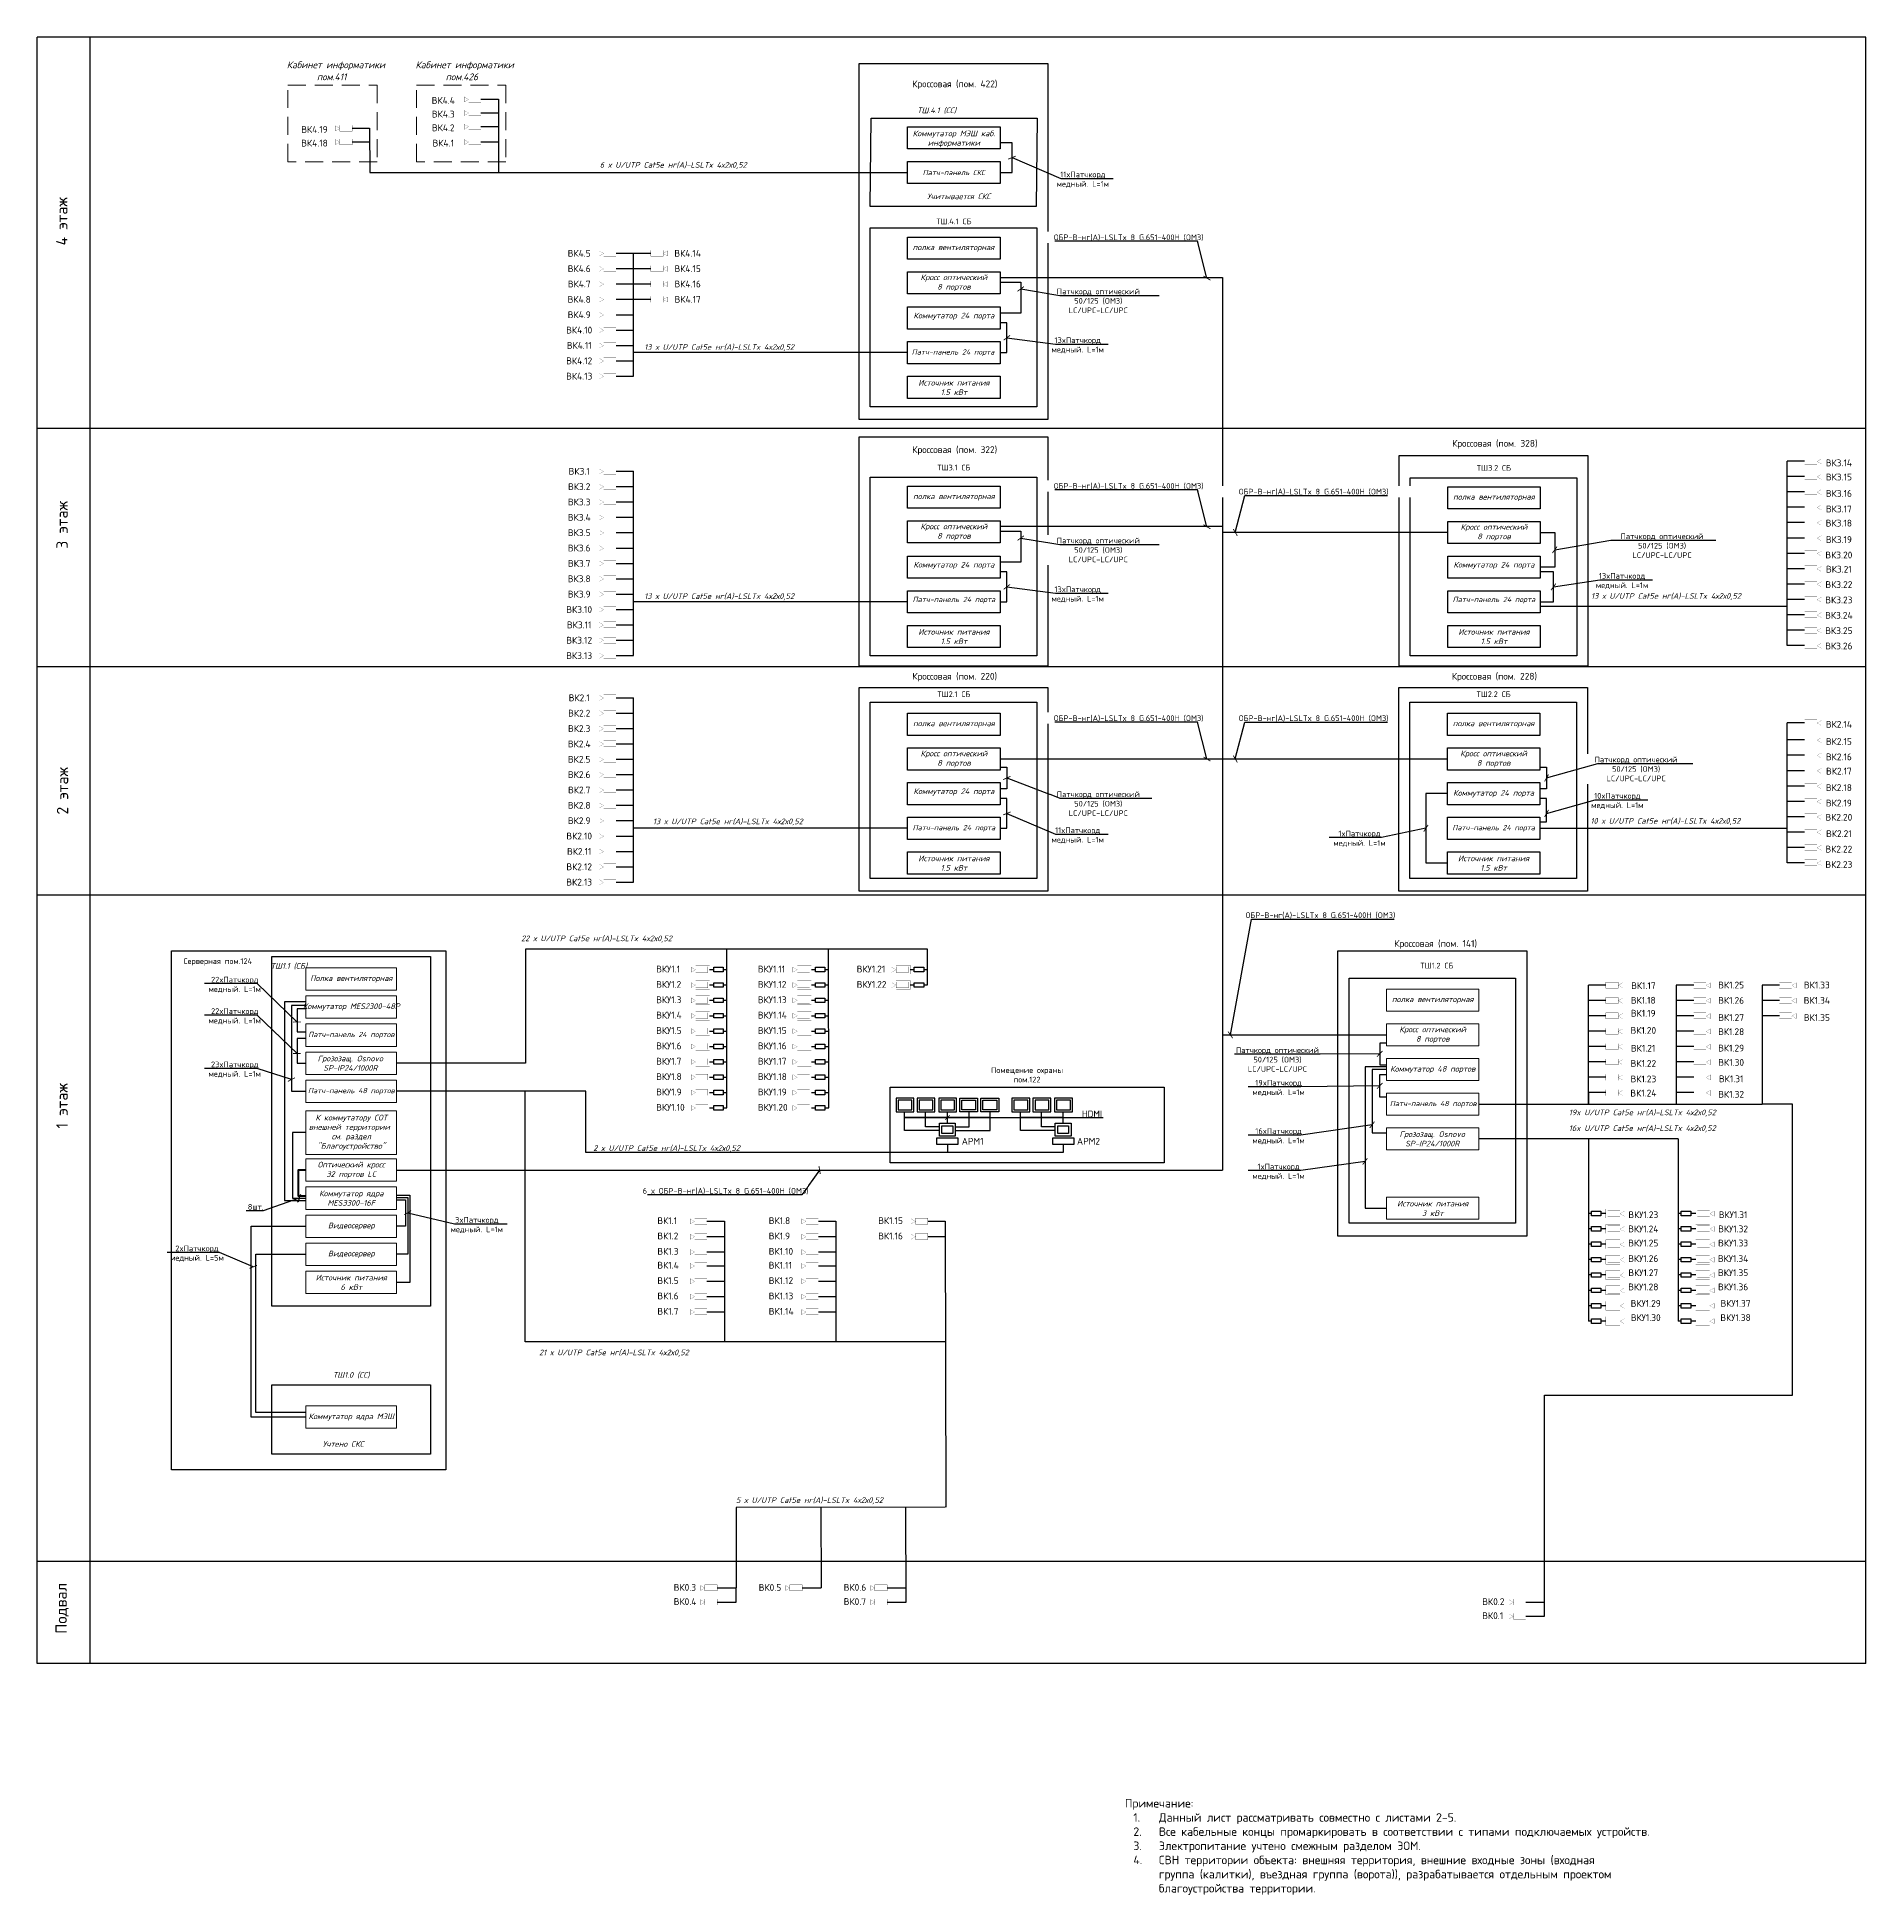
# Model space of a CAD drawing. Header units: millimetres. Extents: x -25459 to 1045457, y -66278 to 462905.
# Drawn here: x 50204 to 114728, y -28773 to 36796 of the extents above; entities that cross this region are included whole.
import ezdxf
from ezdxf import colors
from ezdxf.entities.mleader import LeaderData, LeaderLine
from ezdxf.enums import TextEntityAlignment as Align
from ezdxf.math import Vec2, Vec3

# ---------------------------------------------------------------- set-up
doc = ezdxf.new("R2010")
doc.units = ezdxf.units.MM
doc.linetypes.add('HIDDEN', pattern=[9.525, 6.35, -3.175])
for name, color, linetype, lineweight in [('RC-Приборы_управления_и_блоки_индикации', 1, 'Continuous', 30), ('ВС_Текст', 7, 'Continuous', 13), ('ОХР', 5, 'Continuous', 30), ('СКС', 94, 'Continuous', 30), ('Текст', 2, 'Continuous', 0), ('шкаф СКС', 94, 'Continuous', 50), ('Шлейф СКС', 94, 'Continuous', 30), ('Шлейф СОТ', 94, 'Continuous', 30)]:
    doc.layers.add(name, color=color, linetype=linetype, lineweight=lineweight)
doc.layers.add('ВС_Стр_Сх', color=7, linetype='Continuous')
doc.styles.add('DEN', font='isocpeur.ttf', dxfattribs={"height": 300})
doc.styles.add('ISOCPEUR', font='isocpeui.ttf', dxfattribs={"height": 250})
doc.styles.add('KOSTY_STYLE', font='isocpeur.ttf')

msp = doc.modelspace()

# ---------------------------------------------------------------- texts
at = {"style": 'DEN'}
for s, p in [('Кроссовая (пом. 422)', (82582.523, 35147.775)), ('Кроссовая (пом. 322)', (82579.202, 22238.479)), ('Кроссовая (пом. 328)', (101637.243, 22458.715)), ('Кроссовая (пом. 220)', (82579.202, 14239.038)), ('Кроссовая (пом. 228)', (101621.8, 14239.038)), ('Кроссовая (пом. 141)', (99549.166, 4805.475, 0)), ('АРМ1', (83212.555, -2173.957)), ('АРМ2', (87299.436, -2173.957))]:
    msp.add_text(s, height=240, dxfattribs=at).set_placement(p, align=Align.MIDDLE_CENTER)
at = {"char_height": 200, "attachment_point": 5}
for s, insert, width, style in [('ТШ.4.1 (СС)', (81942.984, 34203.089), 3263.00601, 'ISOCPEUR'), ('Коммутатор МЭШ каб. информатики', (82550.046, 33204.472), 3200, 'ISOCPEUR'), ('{\\H0.92x;Патч-панель СКС}', (82550.046, 32017.787), 3200, 'ISOCPEUR'), ('Учитывается СКС', (82722.816, 31177.118), 5034.87777, 'ISOCPEUR'), ('ТШ.4.1 СБ', (82550.046, 30293.793), 3263.00601, 'DEN'), ('полка вентиляторная', (82534.294, 29352.924), 3231.50301, 'ISOCPEUR'), ('Кросс оптический \\P8 портов ', (82550.046, 28125.627), 3200, 'ISOCPEUR'), ('Коммутатор {\\C7;24 порта}', (82550.046, 26941.824), 3200, 'ISOCPEUR'), ('{\\H0.92x;\\C0;Патч-панель 24 порта}', (82518.543, 25659.986), 3200, 'ISOCPEUR'), ('Источник питания \\P1.5 кВт', (82550.046, 24431.682), 3200, 'ISOCPEUR'), ('ТШ3.1 СБ', (82550.046, 21604.695), 3263.00601, 'DEN'), ('ТШ3.2 СБ', (101604.765, 21591.361), 3263.00601, 'DEN'), ('полка вентиляторная', (82550.046, 20563.782), 3200, 'ISOCPEUR'), ('полка вентиляторная', (101604.765, 20545.298), 3200, 'ISOCPEUR'), ('Кросс оптический \\P8 портов ', (82550.046, 19332.766), 3200, 'ISOCPEUR'), ('Кросс оптический \\P8 портов ', (101607.862, 19314.282), 3256.81259, 'ISOCPEUR'), ('Коммутатор {\\C7;24 порта}', (82550.046, 18148.964), 3200, 'ISOCPEUR'), ('Коммутатор {\\C7;24 порта}', (101604.765, 18148.964), 3200, 'ISOCPEUR'), ('{\\H0.92x;\\C0;Патч-панель 24 порта}', (82550.046, 16925.385), 3200, 'ISOCPEUR'), ('{\\H0.92x;\\C0;Патч-панель 24 порта\\H1.08696x; }', (101604.765, 16925.385), 3200, 'ISOCPEUR'), ('Источник питания \\P1.5 кВт', (82550.046, 15638.821), 3200, 'ISOCPEUR'), ('Источник питания \\P1.5 кВт', (101604.765, 15638.821), 3200, 'ISOCPEUR'), ('ТШ2.1 СБ', (82550.046, 13605.255), 3263.00601, 'DEN'), ('ТШ2.2 СБ', (101592.644, 13605.255), 3263.00601, 'DEN'), ('полка вентиляторная', (82550.046, 12549.023), 3200, 'ISOCPEUR'), ('полка вентиляторная', (101592.644, 12549.023), 3200, 'ISOCPEUR'), ('Кросс оптический \\P8 портов ', (82553.142, 11318.007), 3256.81259, 'ISOCPEUR'), ('Кросс оптический \\P8 портов ', (101592.644, 11318.007), 3263.00601, 'ISOCPEUR'), ('Коммутатор {\\C7;24 порта}', (82550.046, 10152.689), 3200, 'ISOCPEUR'), ('Коммутатор {\\C7;24 порта}', (101592.644, 10094.428), 3263.00601, 'ISOCPEUR'), ('{\\H0.92x;\\C0;Патч-панель 24 порта}', (82550.046, 8870.85), 3263.00601, 'ISOCPEUR'), ('{\\H0.92x;\\C0;Патч-панель 24 порта\\H1.08696x; }', (101592.644, 8870.85), 3263.00601, 'ISOCPEUR'), ('Источник питания \\P1.5 кВт', (82550.046, 7642.546), 3200, 'ISOCPEUR'), ('Источник питания \\P1.5 кВт', (101592.644, 7642.546), 3200, 'ISOCPEUR'), ('Серверная пом.124', (56579.016, 4155.762), 3263.00601, 'DEN'), ('ТШ1.1 (СБ)', (59087.615, 4006.764), 1200, 'ISOCPEUR'), ('ТШ1.2 СБ', (99593.26, 4024.665), 3263.00601, 'DEN'), ('Полка вентиляторная', (61287.615, 3555.762), 3200, 'ISOCPEUR'), ('Коммутатор MES2300-48Р', (61287.615, 2565.213), 3200, 'ISOCPEUR'), ('полка вентиляторная', (99444.602, 2810.862), 3200, 'ISOCPEUR'), ('{\\H0.92x;\\C0;Патч-панель 24 портов }', (61287.615, 1569.938), 3200, 'ISOCPEUR'), ('{\\C0;Грозозащ. Osnovo SP-IP24/1000R} ', (61256.112, 579.388), 3263.00601, 'ISOCPEUR'), ('Помещение охраны\\Pпом.122', (85133.299, 168.98), 3263.00601, 'DEN'), ('Коммутатор {\\C7;48 портов}', (99444.602, 356.268), 3263.00601, 'ISOCPEUR'), ('{\\H0.92x;\\C0;Патч-панель 48 портов}', (61287.615, -411.161), 3200, 'ISOCPEUR'), ('{\\C7;К коммутатору СОТ внешней территории  см. раздел "Благоустройство" }', (61287.615, -1866.436), 3200, 'ISOCPEUR'), ('{\\H0.92x;\\C0;Патч-панель 48 портов}', (99460.354, -867.311), 3231.50301, 'ISOCPEUR'), ('{\\C0;Грозозащ. Osnovo SP-IP24/1000R} ', (99428.851, -2090.889), 3231.50301, 'ISOCPEUR'), ('Оптический кросс \\P32 портов LC', (61285.665, -3192.26), 3196.09936, 'ISOCPEUR'), ('{\\C7;Коммутатор ядра }MES3300-16F', (61287.615, -4182.809), 3200, 'ISOCPEUR'), ('Источник питания \\P3 кВт', (99444.602, -4542.772), 3263.00601, 'ISOCPEUR'), ('{\\C7;Видеосервер} ', (61287.615, -5173.359), 3200, 'ISOCPEUR'), ('{\\C7;Видеосервер} ', (61287.615, -6163.908), 3200, 'ISOCPEUR'), ('Источник питания \\P6 кВт', (61287.615, -7154.458), 3200, 'ISOCPEUR'), ('ТШ1.0 (СС)', (61287.615, -10431.346), 5600, 'ISOCPEUR'), ('Коммутатор ядра МЭШ', (61287.615, -11909.775), 3200, 'ISOCPEUR'), ('Учтено СКС', (61005.054, -12858.529), 5034.87777, 'ISOCPEUR')]:
    msp.add_mtext(s, dxfattribs=dict(at, insert=insert, width=width, style=style))
at = {"layer": 'ВС_Текст', "char_height": 400, "width": 11200, "attachment_point": 4, "rotation": 90, "style": 'KOSTY_STYLE'}
for s, insert in [('4 этаж', (51074.044, 29445.642)), ('3 этаж', (51081.811, 18739.123)), ('2 этаж', (51099.509, 9356.82)), ('1 этаж', (51081.616, -1726.649)), ('Подвал', (51081.616, -19556.504))]:
    msp.add_mtext(s, dxfattribs=dict(at, insert=insert))
at = {"layer": 'СКС', "color": 7, "lineweight": 25, "style": 'ISOCPEUR'}
for s, height, p in [('Кабинет информатики', 240, (59011.185, 35699.274)), ('пом.411', 240, (60075.185, 35275.274)), ('Кабинет информатики', 240, (63554.448, 35699.274)), ('пом.426', 240, (64618.448, 35275.274)), ('6 х U/UTP Cat5e нг(А)-LSLTx 4х2х0,52', 200, (70055.836, 32188.045)), ('13 х U/UTP Cat5e нг(А)-LSLTx 4х2х0,52', 200, (71624.024, 25759.842)), ('13 х U/UTP Cat5e нг(А)-LSLTx 4х2х0,52', 200, (71624.024, 16966.982)), ('13 х U/UTP Cat5e нг(А)-LSLTx 4х2х0,52', 200, (105032.754, 16973.145)), ('13 х U/UTP Cat5e нг(А)-LSLTx 4х2х0,52', 200, (71930.781, 9015.784)), ('10 х U/UTP Cat5e нг(А)-LSLTx 4х2х0,52', 200, (105013.097, 9032.762)), ('22 х U/UTP Cat5e нг(А)-LSLTx 4х2х0,52', 200, (67279.152, 4886.806)), ('19x U/UTP Cat5e нг(А)-LSLTx 4х2х0,52', 200, (104248.721, -1255.82)), ('16x U/UTP Cat5e нг(А)-LSLTx 4х2х0,52', 200, (104248.721, -1811.62)), ('2 х U/UTP Cat5e нг(А)-LSLTx 4х2х0,52', 200, (69824.664, -2515.604)), ('21 х U/UTP Cat5e нг(А)-LSLTx 4х2х0,52', 200, (67912.506, -9728.943)), ('5 х U/UTP Cat5e нг(А)-LSLTx 4х2х0,52', 200, (74863.363, -14939.42))]:
    msp.add_text(s, height=height, dxfattribs=at).set_placement(p)
at = {"layer": 'Текст', "color": 7, "insert": (88283.549, -25391.101), "char_height": 300, "width": 17858.20642, "attachment_point": 1, "style": 'DEN'}
msp.add_mtext('\\pxi-3,l4,sm1,t4;Примечание:\\P\\pl5,t5;1.^IДанный лист рассматривать совместно с листами 2-5.\\P2.^IВсе кабельные концы промаркировать в соответствии с типами подключаемых устройств.\\P3.^IЭлектропитание учтено смежным разделом ЭОМ.\\P4.^IСВН территории объекта: внешняя территория, внешние входные зоны (входная группа (калитки), въездная группа (ворота)), разрабатывается отдельным проектом благоустройства территории.', dxfattribs=at)
at = {"layer": 'шкаф СКС', "color": 7, "lineweight": 25, "style": 'KOSTY_STYLE'}
for s, p in [('ВКУ1.1', (72044.53, 3783.051)), ('ВКУ1.11', (75633.476, 3783.051)), ('ВКУ1.21', (79121.931, 3783.051)), ('ВКУ1.2', (72044.53, 3240.907)), ('ВКУ1.12', (75633.476, 3240.907)), ('ВКУ1.22', (79121.931, 3240.907)), ('ВКУ1.3', (72044.53, 2698.763)), ('ВКУ1.13', (75633.476, 2698.763)), ('ВКУ1.4', (72044.53, 2156.619)), ('ВКУ1.14', (75633.476, 2156.619)), ('ВКУ1.5', (72044.53, 1614.475)), ('ВКУ1.6', (72044.53, 1072.331)), ('ВКУ1.15', (75633.476, 1614.475)), ('ВКУ1.16', (75633.476, 1072.331)), ('ВКУ1.7', (72044.53, 530.187)), ('ВКУ1.17', (75633.476, 530.187)), ('ВКУ1.8', (72044.53, -11.957)), ('ВКУ1.18', (75633.476, -11.957)), ('ВКУ1.9', (72044.53, -554.101)), ('ВКУ1.19', (75633.476, -554.101)), ('ВКУ1.10', (72045.136, -1096.244)), ('ВКУ1.20', (75634.083, -1096.244)), ('ВК1.1', (72087.904, -5095.805)), ('ВК1.8', (76017.536, -5095.805)), ('ВК1.15', (79880.115, -5095.805)), ('ВК1.2', (72087.904, -5637.949)), ('ВК1.9', (76017.536, -5637.949)), ('ВК1.16', (79880.115, -5637.949)), ('ВК1.3', (72087.904, -6180.093)), ('ВК1.4', (72087.904, -6670.158)), ('ВК1.10', (76017.536, -6180.093)), ('ВК1.11', (76017.536, -6670.158)), ('ВК1.5', (72087.904, -7212.302)), ('ВК1.12', (76017.536, -7212.302)), ('ВК1.6', (72087.904, -7754.445)), ('ВК1.13', (76017.536, -7754.445)), ('ВК1.7', (72087.904, -8296.589)), ('ВК1.14', (76017.536, -8296.589)), ('ВК0.3', (72664.197, -18041.547)), ('ВК0.4', (72664.197, -18541.747)), ('ВК0.5', (75663.432, -18044.105)), ('ВК0.6', (78662.437, -18041.547)), ('ВК0.7', (78662.437, -18541.747)), ('ВК0.2', (101192.988, -18544.305)), ('ВК0.1', (101192.758, -19041.947))]:
    msp.add_text(s, height=240, dxfattribs=at).set_placement(p)
at = {"layer": 'шкаф СКС', "color": 7, "lineweight": 25, "char_height": 240, "attachment_point": 5, "style": 'KOSTY_STYLE'}
for s, insert, width in [('ВК4.4', (64533.047, 34561.253), 1302.85334), ('ВК4.3', (64533.047, 34079.271), 1302.85334), ('ВК4.19', (59989.785, 33537.127), 1302.85334), ('ВК4.2', (64533.047, 33597.29), 1302.85334), ('ВК4.18', (59989.785, 33055.146), 1302.85334), ('ВК4.1', (64533.047, 33055.146), 1302.85334), ('ВК4.5', (69329.776, 29166.295), 1316.2579), ('ВК4.14', (73155.232, 29166.295), 1302.85334), ('ВК4.6', (69329.776, 28624.151), 1302.85334), ('ВК4.7', (69329.776, 28082.007), 1302.85334), ('ВК4.15', (73155.232, 28624.151), 1302.85334), ('ВК4.16', (73155.232, 28082.007), 1302.85334), ('ВК4.8', (69329.776, 27539.863), 1302.85334), ('ВК4.17', (73155.232, 27539.863), 1302.85334), ('ВК4.9', (69329.776, 26997.719), 1302.85334), ('ВК4.10', (69329.776, 26455.575), 1302.85334), ('ВК4.11', (69329.776, 25913.431), 1302.85334), ('ВК4.13', (69329.776, 24829.143), 1302.85334), ('ВК4.12', (69329.776, 25371.287), 1302.85334), ('ВК3.14', (113776.507, 21769.289), 1302.85334), ('ВК3.2', (69329.776, 20930.768), 1302.85334), ('ВК3.1', (69329.776, 21472.911), 1302.85334), ('ВК3.15', (113776.507, 21269.089), 1302.85334), ('ВК3.3', (69329.776, 20388.624), 1302.85334), ('ВК3.16', (113776.507, 20689.526), 1302.85334), ('ВК3.4', (69329.776, 19846.48), 1302.85334), ('ВК3.18', (113776.507, 19642.657), 1302.85334), ('ВК3.17', (113776.507, 20142.857), 1302.85334), ('ВК3.5', (69329.776, 19304.336), 1302.85334), ('ВК3.19', (113776.507, 19063.094), 1302.85334), ('ВК3.6', (69329.776, 18762.192), 1302.85334), ('ВК3.20', (113776.507, 18516.425), 1302.85334), ('ВК3.8', (69329.776, 17677.904), 1302.85334), ('ВК3.7', (69329.776, 18220.048), 1302.85334), ('ВК3.21', (113776.507, 18016.225), 1302.85334), ('ВК3.9', (69329.776, 17135.76), 1302.85334), ('ВК3.23', (113776.507, 16931.937), 1302.85334), ('ВК3.22', (113776.507, 17474.081), 1302.85334), ('ВК3.10', (69329.776, 16593.616), 1302.85334), ('ВК3.24', (113776.507, 16389.793), 1302.85334), ('ВК3.11', (69329.776, 16051.472), 1302.85334), ('ВК3.25', (113776.507, 15847.649), 1302.85334), ('ВК3.13', (69329.776, 14967.184), 1302.85334), ('ВК3.12', (69329.776, 15509.328), 1302.85334), ('ВК3.26', (113776.507, 15305.505), 1302.85334), ('ВК2.1', (69329.776, 13476.636), 1302.85334), ('ВК2.3', (69329.776, 12392.348), 1302.85334), ('ВК2.2', (69329.776, 12934.492), 1302.85334), ('ВК2.14', (113776.507, 12541.024), 1302.85334), ('ВК2.4', (69329.776, 11850.205), 1302.85334), ('ВК2.15', (113776.507, 11934.958), 1302.85334), ('ВК2.5', (69329.776, 11308.061), 1302.85334), ('ВК2.16', (113776.507, 11392.814), 1302.85334), ('ВК2.6', (69329.776, 10765.917), 1302.85334), ('ВК2.17', (113776.507, 10888.089), 1302.85334), ('ВК2.7', (69329.776, 10223.773), 1302.85334), ('ВК2.18', (113776.507, 10308.526), 1302.85334), ('ВК2.19', (113776.507, 9761.857), 1302.85334), ('ВК2.8', (69329.776, 9681.629), 1302.85334), ('ВК2.9', (69329.776, 9139.485), 1302.85334), ('ВК2.20', (113776.507, 9261.657), 1302.85334), ('ВК2.10', (69329.776, 8597.341), 1302.85334), ('ВК2.21', (113776.507, 8682.094), 1302.85334), ('ВК2.11', (69329.776, 8055.197), 1302.85334), ('ВК2.22', (113776.507, 8135.425), 1302.85334), ('ВК2.12', (69329.776, 7513.053), 1302.85334), ('ВК2.23', (113776.507, 7593.281), 1302.85334), ('ВК2.13', (69329.776, 6970.909), 1302.85334), ('ВК1.17', (106877.472, 3318.887), 1302.85334), ('ВК1.25', (109976.061, 3338.141), 1302.85334), ('ВК1.33', (112999.351, 3338.141), 1302.85334), ('ВК1.18', (106872.946, 2802.374), 1302.85334), ('ВК1.26', (109976.061, 2795.997), 1302.85334), ('ВК1.34', (112999.351, 2795.997), 1302.85334), ('ВК1.19', (106872.946, 2344.119), 1302.85334), ('ВК1.27', (109976.061, 2192.656), 1302.85334), ('ВК1.35', (112999.351, 2192.656), 1302.85334), ('ВК1.20', (106875.94, 1738.055), 1302.85334), ('ВК1.28', (109976.061, 1692.456), 1302.85334), ('ВК1.22', (106878.858, 570.748), 1302.85334), ('ВК1.21', (106868.677, 1108.368), 1323.99456), ('ВК1.29', (109976.061, 1112.892), 1302.85334), ('ВК1.30', (109976.061, 608.168), 1302.85334), ('ВК1.23', (106878.862, 24.08), 1302.85334), ('ВК1.31', (109976.061, 28.604), 1302.85334), ('ВК1.24', (106878.862, -476.12), 1302.85334), ('ВК1.32', (109976.061, -518.064), 1302.85334), ('ВКУ1.24', (106875.488, -5268.105), 1302.85334), ('ВКУ1.23', (106875.488, -4767.905), 1302.85334), ('ВКУ1.32', (110044.298, -5268.105), 1302.85334), ('ВКУ1.31', (110044.298, -4767.905), 1302.85334), ('ВКУ1.25', (106875.488, -5768.305), 1302.85334), ('ВКУ1.33', (110044.298, -5768.305), 1302.85334), ('ВКУ1.26', (106875.488, -6314.974), 1302.85334), ('ВКУ1.34', (110044.298, -6314.974), 1302.85334), ('ВКУ1.28', (106875.488, -7315.374), 1302.85334), ('ВКУ1.27', (106875.488, -6815.174), 1302.85334), ('ВКУ1.35', (110044.298, -6815.174), 1302.85334), ('ВКУ1.36', (110044.298, -7315.374), 1302.85334), ('ВКУ1.29', (106961.614, -7899.462), 1302.85334), ('ВКУ1.37', (110130.424, -7899.462), 1302.85334), ('ВКУ1.30', (106961.614, -8399.662), 1302.85334), ('ВКУ1.38', (110130.424, -8399.662), 1302.85334)]:
    msp.add_mtext(s, dxfattribs=dict(at, insert=insert, width=width))

# ---------------------------------------------------------------- blocks, each defined once
blk = doc.blocks.new('_ARCHTICK')
at = {"color": 0, "linetype": 'ByBlock', "const_width": 0.15}
blk.add_lwpolyline([(-0.5, -0.5), (0.5, 0.5)], dxfattribs=at)
blk = doc.blocks.new('грозозащита')
at = {"color": 4}
blk.add_wipeout([(0, 335), (700, 335), (700, 0), (0, 0)], dxfattribs=at)
at = {"color": 4, "ltscale": 100}
blk.add_lwpolyline([(0, 335), (700, 335), (700, 0), (0, 0)], close=True, dxfattribs=at)
blk = doc.blocks.new('_Integral')
at = {"color": 0, "linetype": 'ByBlock', "lineweight": -2}
for centre, start, end in [((0.44, -0.09), 102, 168), ((-0.44, 0.09), 282, 348)]:
    blk.add_arc(centre, 0.454, start, end, dxfattribs=at)
blk = doc.blocks.new('АРМ СВН')
at = {"layer": 'ОХР', "color": 3, "lineweight": 30}
for points in [[(95408, 95807), (96806, 95807), (96806, 94673), (95408, 94673)], [(95618, 95588), (96582, 95588), (96582, 94891), (95618, 94891)], [(95188, 94515), (97030, 94515), (97030, 93920), (95188, 93920)]]:
    blk.add_lwpolyline(points, close=True, dxfattribs=at)

# ---------------------------------------------------------------- linework, layer by layer
at = {"linetype": 'HIDDEN', "lineweight": 0, "ltscale": 100}
for points in [[(59050.109, 35102.667), (62202.654, 35102.667), (62202.654, 32390.667), (59050.109, 32390.667)], [(63593.371, 35102.667), (66745.916, 35102.667), (66745.916, 32390.667), (63593.371, 32390.667)]]:
    msp.add_lwpolyline(points, close=True, dxfattribs=at)
at = {"color": 5, "lineweight": 30}
for points in [[(66476.241, 34604.863), (66476.241, 32017.787)], [(61932.978, 33580.738), (61944.598, 32017.787), (80918.543, 32017.787)], [(80918.543, 25659.986), (71242.504, 25659.986)], [(80918.543, 16867.125), (71242.504, 16867.125)], [(103236.268, 16717.125), (111955.257, 16717.125)], [(80918.543, 8870.85), (71242.504, 8870.85)], [(103224.147, 8870.85), (111955.257, 8870.85)], [(108041.088, 3335.842), (108041.088, -867.311)], [(111064.379, 3335.842), (111064.379, -867.311)], [(104942.5, -459.165), (104942.5, -867.311)], [(101076.105, -867.311), (111064.379, -867.311)], [(108111.31, -2090.889), (101076.105, -2090.889)], [(104942.5, -2090.889), (104942.5, -8521.181)], [(108111.31, -2090.889), (108111.31, -8521.181)]]:
    msp.add_lwpolyline(points, dxfattribs=at)
at = {"color": 3}
for points in [[(79625.394, 33933.783), (85486.152, 33933.783), (85459.074, 30821.054), (79598.316, 30821.054)], [(79598.316, 30063.481), (85472.613, 30063.481), (85472.613, 23746.594), (79598.316, 23746.594)], [(79598.316, 21270.62), (85472.613, 21270.62), (85472.613, 14953.733), (79598.316, 14953.733)], [(98653.036, 21244.419), (104527.332, 21244.419), (104527.332, 14953.733), (98653.036, 14953.733)], [(79598.316, 13323.82), (85472.613, 13323.82), (85472.613, 7099.853), (79598.316, 7099.853)], [(98640.914, 13323.82), (104515.211, 13323.82), (104515.211, 7099.853), (98640.914, 7099.853)], [(58487.615, 4346.312), (64087.615, 4346.312), (64087.615, -7999.183), (58487.615, -7999.183)], [(96492.872, 3585.659), (102367.169, 3585.659), (102367.169, -5069.368), (96492.872, -5069.368)], [(58487.615, -10770.893), (64087.615, -10770.893), (64087.615, -13214.593), (58487.615, -13214.593)]]:
    msp.add_lwpolyline(points, close=True, dxfattribs=at)
for points in [[(80918.543, 33631.915), (84181.549, 33631.915), (84181.549, 32850.816), (80918.543, 32850.816)], [(80918.543, 32408.336), (84181.549, 32408.336), (84181.549, 31627.237), (80918.543, 31627.237)], [(80918.543, 29739.755), (84181.549, 29739.755), (84181.549, 28958.656), (80918.543, 28958.656)], [(80918.543, 28516.176), (84181.549, 28516.176), (84181.549, 27735.077), (80918.543, 27735.077)], [(80918.543, 27274.114), (84181.549, 27274.114), (84181.549, 26493.015), (80918.543, 26493.015)], [(80918.543, 26050.535), (84181.549, 26050.535), (84181.549, 25269.436), (80918.543, 25269.436)], [(80918.543, 24826.957), (84181.549, 24826.957), (84181.549, 24045.858), (80918.543, 24045.858)], [(80918.543, 20946.894), (84181.549, 20946.894), (84181.549, 20165.795), (80918.543, 20165.795)], [(99973.262, 20928.41), (103236.268, 20928.41), (103236.268, 20147.311), (99973.262, 20147.311)], [(80918.543, 19723.315), (84181.549, 19723.315), (84181.549, 18942.216), (80918.543, 18942.216)], [(99973.262, 19704.832), (103236.268, 19704.832), (103236.268, 18923.733), (99973.262, 18923.733)], [(80918.543, 18481.253), (84181.549, 18481.253), (84181.549, 17700.154), (80918.543, 17700.154)], [(99973.262, 18481.253), (103236.268, 18481.253), (103236.268, 17700.154), (99973.262, 17700.154)], [(80918.543, 17257.674), (84181.549, 17257.674), (84181.549, 16476.575), (80918.543, 16476.575)], [(99973.262, 17257.674), (103236.268, 17257.674), (103236.268, 16476.575), (99973.262, 16476.575)], [(80918.543, 16034.096), (84181.549, 16034.096), (84181.549, 15252.997), (80918.543, 15252.997)], [(99973.262, 16034.096), (103236.268, 16034.096), (103236.268, 15252.997), (99973.262, 15252.997)], [(80918.543, 12932.135), (84181.549, 12932.135), (84181.549, 12151.036), (80918.543, 12151.036)], [(99961.141, 12932.135), (103224.147, 12932.135), (103224.147, 12151.036), (99961.141, 12151.036)], [(80918.543, 11708.556), (84181.549, 11708.556), (84181.549, 10927.457), (80918.543, 10927.457)], [(99961.141, 11708.556), (103224.147, 11708.556), (103224.147, 10927.457), (99961.141, 10927.457)], [(80918.543, 10484.978), (84181.549, 10484.978), (84181.549, 9703.879), (80918.543, 9703.879)], [(99961.141, 10484.978), (103224.147, 10484.978), (103224.147, 9703.879), (99961.141, 9703.879)], [(80918.543, 9261.399), (84181.549, 9261.399), (84181.549, 8480.3), (80918.543, 8480.3)], [(99961.141, 9261.399), (103224.147, 9261.399), (103224.147, 8480.3), (99961.141, 8480.3)], [(80918.543, 8037.821), (84181.549, 8037.821), (84181.549, 7256.722), (80918.543, 7256.722)], [(99961.141, 8037.821), (103224.147, 8037.821), (103224.147, 7256.722), (99961.141, 7256.722)]]:
    msp.add_lwpolyline(points, close=True)
for points in [[(84181.549, 32017.787), (84600.578, 32017.787), (84600.578, 33069.212), (84181.549, 33069.212)], [(84181.549, 25659.986), (84419.26, 25659.986), (84419.26, 26711.41), (84181.549, 26711.41)], [(84181.549, 16867.125), (84419.26, 16867.125), (84419.26, 17918.55), (84181.549, 17918.55)], [(103236.268, 16867.125), (103704.079, 16867.125), (103704.079, 17918.55), (103236.268, 17918.55)], [(84181.549, 8870.85), (84419.26, 8870.85), (84419.26, 9922.275), (84181.549, 9922.275)], [(99961.141, 10094.428), (99204.295, 10094.428), (99204.295, 7647.271), (99961.141, 7647.271)], [(103224.147, 9098.704), (103461.858, 9098.704), (103461.858, 9922.275), (103224.147, 9922.275)], [(59687.615, 2621.433), (59176.112, 2621.433), (59176.112, -411.161), (59687.615, -411.161)], [(59687.615, 2499.542), (59376.112, 2499.542), (59376.112, 1689.938), (59687.615, 1689.938)], [(59687.615, 1449.938), (59376.112, 1449.938), (59376.112, 579.388), (59687.615, 579.388)], [(97813.099, 456.268), (97056.254, 456.268), (97056.254, -4538.046), (97813.099, -4538.046)], [(97813.099, 356.268), (97306.254, 356.268), (97306.254, -1881.394), (97813.099, -1881.394)], [(97813.099, -622.986), (97575.388, -622.986), (97575.388, 184.114), (97813.099, 184.114)], [(82041.707, -1800.649), (80808.271, -1800.649), (80808.271, -1134.728)], [(82041.707, -1666.905), (81551.437, -1666.905), (81551.437, -1134.728)], [(82321.389, -1539.208), (82321.389, -1134.728)], [(82601.07, -1666.905), (83091.341, -1666.905), (83091.341, -1134.728)], [(82601.07, -1800.649), (83834.507, -1800.649), (83834.507, -1134.728)], [(86128.589, -1800.649), (84895.152, -1800.649), (84895.152, -1134.728)], [(86128.589, -1666.905), (85638.318, -1666.905), (85638.318, -1134.728)], [(62887.615, -4082.809), (63359.118, -4082.809), (63359.118, -7154.458), (62887.615, -7154.458)], [(62887.615, -4162.809), (63279.118, -4162.809), (63279.118, -6163.908), (62887.615, -6163.908)], [(62887.615, -4242.809), (63199.118, -4242.809), (63199.118, -5173.359), (62887.615, -5173.359)], [(59687.615, -11908.769), (57756.703, -11908.769), (57756.703, -5173.359), (59687.615, -5173.359)], [(59687.615, -11748.769), (57916.703, -11748.769), (57916.703, -6163.908), (59687.615, -6163.908)]]:
    msp.add_lwpolyline(points)
at = {"color": 4, "lineweight": 25}
for points in [[(92027.7, 28308.966), (92028.176, -3192.011)], [(99973.262, 19314.28), (92027.862, 19314.284)], [(84181.549, 11318.007), (99961.141, 11318.007)], [(92028.18, 1579.896), (92028.18, 1579.896), (97813.099, 1579.896)]]:
    msp.add_lwpolyline(points, dxfattribs=at)
at = {"color": 92}
for points in [[(84181.549, 28148.312), (84908.087, 28148.312), (84908.087, 27055.718), (84181.549, 27055.718)], [(84181.549, 19355.451), (84908.087, 19355.451), (84908.087, 18262.857), (84181.549, 18262.857)], [(103236.268, 19314.282), (103751.298, 19314.282), (103751.298, 18090.703), (103236.268, 18090.703)], [(84181.549, 11029.566), (84419.26, 11029.566), (84419.26, 10266.582), (84181.549, 10266.582)], [(103224.147, 11029.566), (103461.858, 11029.566), (103461.858, 10266.582), (103224.147, 10266.582)], [(59687.615, 2741.433), (58936.112, 2741.433), (58936.112, -4262.809), (59687.615, -4262.809)], [(97813.099, 1291.406), (97575.388, 1291.406), (97575.388, 528.422), (97813.099, 528.422)], [(59687.615, -1866.436), (59216.112, -1866.436), (59216.112, -4182.809), (59687.615, -4182.809)]]:
    msp.add_lwpolyline(points, dxfattribs=at)
at = {"color": 251, "true_color": 0x636466}
for points in [[(79203.405, 22689.827), (85867.523, 22689.827), (85867.523, 14598), (79203.405, 14598)], [(98258.125, 22032.923), (104922.243, 22032.923), (104922.243, 14598), (98258.125, 14598)], [(79203.405, 13843.797), (85867.523, 13843.797), (85867.523, 6652.792), (79203.405, 6652.792)], [(98246.003, 13843.797), (104910.121, 13843.797), (104910.121, 6652.792), (98246.003, 6652.792)], [(54947.513, 4546.312), (64619.674, 4546.312), (64619.674, -13775.493), (54947.513, -13775.493)], [(96097.962, 4546.312), (102762.08, 4546.312), (102762.08, -5524.621), (96097.962, -5524.621)]]:
    msp.add_lwpolyline(points, close=True, dxfattribs=at)
at = {"lineweight": 20}
for points in [[(59687.615, 3946.312), (62887.615, 3946.312), (62887.615, 3155.762), (59687.615, 3155.762)], [(59687.615, 2955.762), (62887.615, 2955.762), (62887.615, 2165.213), (59687.615, 2165.213)], [(97813.099, 3193.975), (101076.105, 3193.975), (101076.105, 2412.876), (97813.099, 2412.876)], [(97813.099, 1970.396), (101076.105, 1970.396), (101076.105, 1189.297), (97813.099, 1189.297)], [(59687.615, 1965.213), (62887.615, 1965.213), (62887.615, 1174.663), (59687.615, 1174.663)], [(59687.615, 974.663), (62887.615, 974.663), (62887.615, 184.114), (59687.615, 184.114)], [(97813.099, 746.817), (101076.105, 746.817), (101076.105, -34.282), (97813.099, -34.282)], [(59687.615, -15.886), (62887.615, -15.886), (62887.615, -806.436), (59687.615, -806.436)], [(97813.099, -476.761), (101076.105, -476.761), (101076.105, -1257.86), (97813.099, -1257.86)], [(59687.615, -1095.886), (62887.615, -1095.886), (62887.615, -2636.985), (59687.615, -2636.985)], [(97813.099, -1700.34), (101076.105, -1700.34), (101076.105, -2481.439), (97813.099, -2481.439)], [(59687.615, -2796.985), (62887.615, -2796.985), (62887.615, -3587.535), (59687.615, -3587.535)], [(59687.615, -3787.535), (62887.615, -3787.535), (62887.615, -4578.084), (59687.615, -4578.084)], [(97813.099, -4147.497), (101076.105, -4147.497), (101076.105, -4928.596), (97813.099, -4928.596)], [(59687.615, -4778.084), (62887.615, -4778.084), (62887.615, -5568.634), (59687.615, -5568.634)], [(59687.615, -5768.634), (62887.615, -5768.634), (62887.615, -6559.183), (59687.615, -6559.183)], [(59687.615, -6759.183), (62887.615, -6759.183), (62887.615, -7549.733), (59687.615, -7549.733)], [(59687.615, -11513.494), (62887.615, -11513.494), (62887.615, -12304.043), (59687.615, -12304.043)]]:
    msp.add_lwpolyline(points, close=True, dxfattribs=at)
at = {"color": 252, "true_color": 0x939598}
msp.add_lwpolyline([(80298.514, -266.285), (89968.084, -266.285), (89968.084, -2932.82), (80298.514, -2932.82)], close=True, dxfattribs=at)
at = {"color": 114, "true_color": 0x139b48}
for points in [[(81139.887, -650.73), (80511.029, -650.73), (80511.029, -1134.728), (81139.887, -1134.728)], [(81883.053, -650.73), (81254.195, -650.73), (81254.195, -1134.728), (81883.053, -1134.728)], [(82645.416, -650.73), (82016.558, -650.73), (82016.558, -1134.728), (82645.416, -1134.728)], [(82759.724, -650.73), (83388.582, -650.73), (83388.582, -1134.728), (82759.724, -1134.728)], [(83502.89, -650.73), (84131.749, -650.73), (84131.749, -1134.728), (83502.89, -1134.728)], [(85226.769, -650.73), (84597.911, -650.73), (84597.911, -1134.728), (85226.769, -1134.728)], [(85969.935, -650.73), (85341.077, -650.73), (85341.077, -1134.728), (85969.935, -1134.728)], [(86732.298, -650.73), (86103.44, -650.73), (86103.44, -1134.728), (86732.298, -1134.728)], [(81067.954, -721.243), (80582.961, -721.243), (80582.961, -1064.216), (81067.954, -1064.216)], [(81811.121, -721.243), (81326.128, -721.243), (81326.128, -1064.216), (81811.121, -1064.216)], [(82573.484, -721.243), (82088.491, -721.243), (82088.491, -1064.216), (82573.484, -1064.216)], [(82831.657, -721.243), (83316.65, -721.243), (83316.65, -1064.216), (82831.657, -1064.216)], [(83574.823, -721.243), (84059.816, -721.243), (84059.816, -1064.216), (83574.823, -1064.216)], [(85154.836, -721.243), (84669.843, -721.243), (84669.843, -1064.216), (85154.836, -1064.216)], [(85898.002, -721.243), (85413.009, -721.243), (85413.009, -1064.216), (85898.002, -1064.216)], [(86660.365, -721.243), (86175.372, -721.243), (86175.372, -1064.216), (86660.365, -1064.216)]]:
    msp.add_lwpolyline(points, close=True, dxfattribs=at)
at = {"ltscale": 100}
msp.add_lwpolyline([(86408.271, -1539.208), (86408.271, -1134.728)], dxfattribs=at)
at = {"color": 92, "lineweight": 40}
msp.add_lwpolyline([(59687.615, -3192.26), (59416.112, -3192.26), (59416.112, -4102.809), (59687.615, -4102.809)], dxfattribs=at)
at = {"layer": 'ВС_Стр_Сх', "color": 0, "ltscale": 500}
for points in [[(114727.297, -20610.315), (50203.949, -20610.291), (50203.949, 36796.145)], [(114727.649, 36795.715), (50203.949, 36796.145)], [(52072.913, -20610.292), (52073.295, 36796.132)], [(114727.297, -20610.315), (114727.62, 36795.715)], [(114727.649, 22987.713), (50203.949, 22988.143)], [(114727.559, 14572.985), (50211.715, 14573.563)], [(114727.484, 6507.786), (50203.949, 6508.347)], [(114727.334, -17013.058), (50203.949, -17012.48)]]:
    msp.add_lwpolyline(points, dxfattribs=at)
at = {"layer": 'шкаф СКС', "color": 94, "const_width": 5.383}
for points in [[(65426.762, 34597.238), (65271.724, 34508.282), (65271.724, 34688.736), (65426.762, 34597.238)], [(65426.762, 34115.257), (65271.724, 34026.301), (65271.724, 34206.754), (65426.762, 34115.257)], [(65863.917, 34709.068), (65429.303, 34709.068), (65429.303, 34500.657), (65863.917, 34500.657), (65863.917, 34709.068)], [(65863.917, 34227.087), (65429.303, 34227.087), (65429.303, 34018.676), (65863.917, 34018.676), (65863.917, 34227.087)], [(60883.5, 33573.113), (60728.462, 33484.157), (60728.462, 33664.61), (60883.5, 33573.113)], [(61320.655, 33684.943), (60886.041, 33684.943), (60886.041, 33476.532), (61320.655, 33476.532), (61320.655, 33684.943)], [(65426.762, 33633.275), (65271.724, 33544.319), (65271.724, 33724.773), (65426.762, 33633.275)], [(65863.917, 33745.106), (65429.303, 33745.106), (65429.303, 33536.694), (65863.917, 33536.694), (65863.917, 33745.106)], [(60883.5, 33091.131), (60728.462, 33002.175), (60728.462, 33182.629), (60883.5, 33091.131)], [(61320.655, 33202.962), (60886.041, 33202.962), (60886.041, 32994.551), (61320.655, 32994.551), (61320.655, 33202.962)], [(65426.762, 33091.131), (65271.724, 33002.175), (65271.724, 33182.629), (65426.762, 33091.131)], [(65863.917, 33202.962), (65429.303, 33202.962), (65429.303, 32994.551), (65863.917, 32994.551), (65863.917, 33202.962)]]:
    msp.add_lwpolyline(points, dxfattribs=at)
at = {"layer": 'шкаф СКС', "color": 5, "lineweight": 30}
for points in [[(65863.917, 34604.863), (66476.241, 34604.863)], [(65863.917, 34122.881), (66476.241, 34122.881)], [(61320.655, 33580.738), (61932.978, 33580.738)], [(65863.917, 33640.9), (66476.241, 33640.9)], [(61320.655, 33098.756), (61932.978, 33098.756)], [(65863.917, 33098.756), (66476.241, 33098.756)], [(70630.18, 29168.732), (71854.827, 29168.732)], [(70630.18, 28626.588), (71854.827, 28626.588)], [(70630.18, 28084.444), (71242.504, 28084.444)], [(70630.18, 28084.444), (71854.827, 28084.444)], [(70630.18, 27542.3), (71242.504, 27542.3)], [(70630.18, 27542.3), (71854.827, 27542.3)], [(70630.18, 27000.156), (71242.504, 27000.156)], [(70630.18, 26458.012), (71242.504, 26458.012)], [(70630.18, 25915.868), (71242.504, 25915.868)], [(70630.18, 25373.724), (71242.504, 25373.724)], [(70630.18, 24831.58), (71242.504, 24831.58)], [(112567.581, 21828.188), (111955.257, 21828.188)], [(70630.18, 21475.348), (71242.504, 21475.348)], [(112567.581, 21286.044), (111955.257, 21286.044)], [(70630.18, 20933.204), (71242.504, 20933.204)], [(70630.18, 20391.061), (71242.504, 20391.061)], [(112567.581, 20743.9), (111955.257, 20743.9)], [(70630.18, 19848.917), (71242.504, 19848.917)], [(112567.581, 20201.756), (111955.257, 20201.756)], [(70630.18, 19306.773), (71242.504, 19306.773)], [(112567.581, 19659.612), (111955.257, 19659.612)], [(112567.581, 19117.468), (111955.257, 19117.468)], [(70630.18, 18764.629), (71242.504, 18764.629)], [(112567.581, 18575.324), (111955.257, 18575.324)], [(70630.18, 18222.485), (71242.504, 18222.485)], [(112567.581, 18033.18), (111955.257, 18033.18)], [(70630.18, 17680.341), (71242.504, 17680.341)], [(70630.18, 17138.197), (71242.504, 17138.197)], [(112567.581, 17491.036), (111955.257, 17491.036)], [(70630.18, 16596.053), (71242.504, 16596.053)], [(112567.581, 16948.892), (111955.257, 16948.892)], [(112567.581, 16406.748), (111955.257, 16406.748)], [(70630.18, 16053.909), (71242.504, 16053.909)], [(112567.581, 15864.604), (111955.257, 15864.604)], [(70630.18, 15511.765), (71242.504, 15511.765)], [(112567.581, 15322.46), (111955.257, 15322.46)], [(70630.18, 14969.621), (71242.504, 14969.621)], [(70630.18, 13479.073), (71242.504, 13479.073)], [(70630.18, 12936.929), (71242.504, 12936.929)], [(112567.581, 12595.398), (111955.257, 12595.398)], [(70630.18, 12394.785), (71242.504, 12394.785)], [(70630.18, 11852.641), (71242.504, 11852.641)], [(112567.581, 11989.332), (111955.257, 11989.332)], [(70630.18, 11310.498), (71242.504, 11310.498)], [(112567.581, 11447.188), (111955.257, 11447.188)], [(70630.18, 10768.354), (71242.504, 10768.354)], [(112567.581, 10905.044), (111955.257, 10905.044)], [(70630.18, 10226.21), (71242.504, 10226.21)], [(112567.581, 10362.9), (111955.257, 10362.9)], [(70630.18, 9684.066), (71242.504, 9684.066)], [(112567.581, 9820.756), (111955.257, 9820.756)], [(112567.581, 9278.612), (111955.257, 9278.612)], [(70630.18, 9141.922), (71242.504, 9141.922)], [(70630.18, 8599.778), (71242.504, 8599.778)], [(112567.581, 8736.468), (111955.257, 8736.468)], [(70630.18, 8057.634), (71242.504, 8057.634)], [(112567.581, 8194.324), (111955.257, 8194.324)], [(70630.18, 7515.49), (71242.504, 7515.49)], [(112567.581, 7652.18), (111955.257, 7652.18)], [(70630.18, 6973.346), (71242.504, 6973.346)], [(105554.823, 3335.842), (104942.5, 3335.842)], [(108653.412, 3335.842), (108041.088, 3335.842)], [(111676.702, 3335.842), (111064.379, 3335.842)], [(105554.823, 2793.698), (104942.5, 2793.698)], [(108653.412, 2793.698), (108041.088, 2793.698)], [(111676.702, 2793.698), (111064.379, 2793.698)], [(105554.823, 2251.554), (104942.5, 2251.554)], [(108653.412, 2251.554), (108041.088, 2251.554)], [(111676.702, 2251.554), (111064.379, 2251.554)], [(105554.823, 1709.411), (104942.5, 1709.411)], [(108653.412, 1709.411), (108041.088, 1709.411)], [(105554.823, 1167.267), (104942.5, 1167.267)], [(108653.412, 1167.267), (108041.088, 1167.267)], [(105554.823, 625.123), (104942.5, 625.123)], [(105554.823, 82.979), (104942.5, 82.979)], [(108653.412, 625.123), (108041.088, 625.123)], [(108653.412, 82.979), (108041.088, 82.979)], [(105554.823, -459.165), (104942.5, -459.165)], [(108653.412, -459.165), (108041.088, -459.165)], [(73838.174, -4994.702), (74450.498, -4994.702), (74450.498, -9255.258)], [(77767.806, -4994.702), (78380.13, -4994.702), (78380.13, -9255.258)], [(81630.385, -4994.702), (82242.709, -4994.702), (82261.043, -15085.98)], [(73838.174, -5536.846), (74450.498, -5536.846)], [(77767.806, -5536.846), (78380.13, -5536.846)], [(81630.385, -5536.846), (82242.709, -5536.846)], [(73838.174, -6078.99), (74450.498, -6078.99)], [(77767.806, -6078.99), (78380.13, -6078.99)], [(73838.174, -6569.055), (74450.498, -6569.055)], [(73838.174, -7111.199), (74450.498, -7111.199)], [(77767.806, -6569.055), (78380.13, -6569.055)], [(77767.806, -7111.199), (78380.13, -7111.199)], [(73838.174, -7653.343), (74450.498, -7653.343)], [(77767.806, -7653.343), (78380.13, -7653.343)], [(73838.174, -8195.487), (74450.498, -8195.487)], [(77767.806, -8195.487), (78380.13, -8195.487)]]:
    msp.add_lwpolyline(points, dxfattribs=at)
at = {"layer": 'шкаф СКС', "color": 6, "lineweight": 25, "const_width": 5.383}
for points in [[(70193.025, 29161.107), (70037.987, 29072.151), (70037.987, 29252.605), (70193.025, 29161.107)], [(70630.18, 29272.937), (70195.567, 29272.937), (70195.567, 29064.526), (70630.18, 29064.526), (70630.18, 29272.937)], [(71854.827, 29272.937), (72289.441, 29272.937), (72289.441, 29064.526), (71854.827, 29064.526), (71854.827, 29272.937)], [(72291.982, 29161.107), (72447.02, 29072.151), (72447.02, 29252.605), (72291.982, 29161.107)], [(70193.025, 28618.963), (70037.987, 28530.007), (70037.987, 28710.461), (70193.025, 28618.963)], [(70630.18, 28730.793), (70195.567, 28730.793), (70195.567, 28522.382), (70630.18, 28522.382), (70630.18, 28730.793)], [(71854.827, 28730.793), (72289.441, 28730.793), (72289.441, 28522.382), (71854.827, 28522.382), (71854.827, 28730.793)], [(72291.982, 28618.963), (72447.02, 28530.007), (72447.02, 28710.461), (72291.982, 28618.963)], [(70193.025, 28076.819), (70037.987, 27987.863), (70037.987, 28168.317), (70193.025, 28076.819)], [(70193.025, 27534.675), (70037.987, 27445.719), (70037.987, 27626.173), (70193.025, 27534.675)], [(70630.18, 28188.649), (70195.567, 28188.649), (70195.567, 27980.238), (70630.18, 27980.238), (70630.18, 28188.649)], [(70630.18, 27646.506), (70195.567, 27646.506), (70195.567, 27438.094), (70630.18, 27438.094), (70630.18, 27646.506)], [(71854.827, 28188.649), (72289.441, 28188.649), (72289.441, 27980.238), (71854.827, 27980.238), (71854.827, 28188.649)], [(71854.827, 27646.506), (72289.441, 27646.506), (72289.441, 27438.094), (71854.827, 27438.094), (71854.827, 27646.506)], [(72291.982, 28076.819), (72447.02, 27987.863), (72447.02, 28168.317), (72291.982, 28076.819)], [(72291.982, 27534.675), (72447.02, 27445.719), (72447.02, 27626.173), (72291.982, 27534.675)], [(70193.025, 26992.531), (70037.987, 26903.575), (70037.987, 27084.029), (70193.025, 26992.531)], [(70630.18, 27104.362), (70195.567, 27104.362), (70195.567, 26895.95), (70630.18, 26895.95), (70630.18, 27104.362)], [(70193.025, 26450.387), (70037.987, 26361.431), (70037.987, 26541.885), (70193.025, 26450.387)], [(70630.18, 26562.218), (70195.567, 26562.218), (70195.567, 26353.806), (70630.18, 26353.806), (70630.18, 26562.218)], [(70193.025, 25908.243), (70037.987, 25819.287), (70037.987, 25999.741), (70193.025, 25908.243)], [(70630.18, 26020.074), (70195.567, 26020.074), (70195.567, 25811.663), (70630.18, 25811.663), (70630.18, 26020.074)], [(70193.025, 25366.099), (70037.987, 25277.143), (70037.987, 25457.597), (70193.025, 25366.099)], [(70193.025, 24823.955), (70037.987, 24734.999), (70037.987, 24915.453), (70193.025, 24823.955)], [(70630.18, 25477.93), (70195.567, 25477.93), (70195.567, 25269.519), (70630.18, 25269.519), (70630.18, 25477.93)], [(70630.18, 24935.786), (70195.567, 24935.786), (70195.567, 24727.375), (70630.18, 24727.375), (70630.18, 24935.786)], [(112567.581, 21932.393), (113002.194, 21932.393), (113002.194, 21723.982), (112567.581, 21723.982), (112567.581, 21932.393)], [(113004.736, 21820.563), (113159.773, 21731.607), (113159.773, 21912.06), (113004.736, 21820.563)], [(70193.025, 21467.724), (70037.987, 21378.768), (70037.987, 21559.221), (70193.025, 21467.724)], [(70193.025, 20925.58), (70037.987, 20836.624), (70037.987, 21017.077), (70193.025, 20925.58)], [(70630.18, 21579.554), (70195.567, 21579.554), (70195.567, 21371.143), (70630.18, 21371.143), (70630.18, 21579.554)], [(70630.18, 21037.41), (70195.567, 21037.41), (70195.567, 20828.999), (70630.18, 20828.999), (70630.18, 21037.41)], [(112567.581, 21390.249), (113002.194, 21390.249), (113002.194, 21181.838), (112567.581, 21181.838), (112567.581, 21390.249)], [(113004.736, 21278.419), (113159.773, 21189.463), (113159.773, 21369.917), (113004.736, 21278.419)], [(70193.025, 20383.436), (70037.987, 20294.48), (70037.987, 20474.933), (70193.025, 20383.436)], [(70630.18, 20495.266), (70195.567, 20495.266), (70195.567, 20286.855), (70630.18, 20286.855), (70630.18, 20495.266)], [(112567.581, 20848.105), (113002.194, 20848.105), (113002.194, 20639.694), (112567.581, 20639.694), (112567.581, 20848.105)], [(113004.736, 20736.275), (113159.773, 20647.319), (113159.773, 20827.773), (113004.736, 20736.275)], [(70193.025, 19841.292), (70037.987, 19752.336), (70037.987, 19932.789), (70193.025, 19841.292)], [(70630.18, 19953.122), (70195.567, 19953.122), (70195.567, 19744.711), (70630.18, 19744.711), (70630.18, 19953.122)], [(112567.581, 20305.961), (113002.194, 20305.961), (113002.194, 20097.55), (112567.581, 20097.55), (112567.581, 20305.961)], [(112567.581, 19763.818), (113002.194, 19763.818), (113002.194, 19555.406), (112567.581, 19555.406), (112567.581, 19763.818)], [(113004.736, 20194.131), (113159.773, 20105.175), (113159.773, 20285.629), (113004.736, 20194.131)], [(113004.736, 19651.987), (113159.773, 19563.031), (113159.773, 19743.485), (113004.736, 19651.987)], [(70193.025, 19299.148), (70037.987, 19210.192), (70037.987, 19390.645), (70193.025, 19299.148)], [(70630.18, 19410.978), (70195.567, 19410.978), (70195.567, 19202.567), (70630.18, 19202.567), (70630.18, 19410.978)], [(112567.581, 19221.674), (113002.194, 19221.674), (113002.194, 19013.262), (112567.581, 19013.262), (112567.581, 19221.674)], [(113004.736, 19109.843), (113159.773, 19020.887), (113159.773, 19201.341), (113004.736, 19109.843)], [(70193.025, 18757.004), (70037.987, 18668.048), (70037.987, 18848.501), (70193.025, 18757.004)], [(70630.18, 18868.834), (70195.567, 18868.834), (70195.567, 18660.423), (70630.18, 18660.423), (70630.18, 18868.834)], [(112567.581, 18679.53), (113002.194, 18679.53), (113002.194, 18471.118), (112567.581, 18471.118), (112567.581, 18679.53)], [(113004.736, 18567.699), (113159.773, 18478.743), (113159.773, 18659.197), (113004.736, 18567.699)], [(70193.025, 18214.86), (70037.987, 18125.904), (70037.987, 18306.358), (70193.025, 18214.86)], [(70193.025, 17672.716), (70037.987, 17583.76), (70037.987, 17764.214), (70193.025, 17672.716)], [(70630.18, 18326.69), (70195.567, 18326.69), (70195.567, 18118.279), (70630.18, 18118.279), (70630.18, 18326.69)], [(70630.18, 17784.546), (70195.567, 17784.546), (70195.567, 17576.135), (70630.18, 17576.135), (70630.18, 17784.546)], [(112567.581, 18137.386), (113002.194, 18137.386), (113002.194, 17928.974), (112567.581, 17928.974), (112567.581, 18137.386)], [(113004.736, 18025.555), (113159.773, 17936.599), (113159.773, 18117.053), (113004.736, 18025.555)], [(70193.025, 17130.572), (70037.987, 17041.616), (70037.987, 17222.07), (70193.025, 17130.572)], [(70630.18, 17242.402), (70195.567, 17242.402), (70195.567, 17033.991), (70630.18, 17033.991), (70630.18, 17242.402)], [(112567.581, 17595.242), (113002.194, 17595.242), (113002.194, 17386.831), (112567.581, 17386.831), (112567.581, 17595.242)], [(112567.581, 17053.098), (113002.194, 17053.098), (113002.194, 16844.687), (112567.581, 16844.687), (112567.581, 17053.098)], [(113004.736, 17483.411), (113159.773, 17394.455), (113159.773, 17574.909), (113004.736, 17483.411)], [(70193.025, 16588.428), (70037.987, 16499.472), (70037.987, 16679.926), (70193.025, 16588.428)], [(70630.18, 16700.259), (70195.567, 16700.259), (70195.567, 16491.847), (70630.18, 16491.847), (70630.18, 16700.259)], [(112567.581, 16510.954), (113002.194, 16510.954), (113002.194, 16302.543), (112567.581, 16302.543), (112567.581, 16510.954)], [(113004.736, 16941.267), (113159.773, 16852.311), (113159.773, 17032.765), (113004.736, 16941.267)], [(113004.736, 16399.123), (113159.773, 16310.167), (113159.773, 16490.621), (113004.736, 16399.123)], [(70193.025, 16046.284), (70037.987, 15957.328), (70037.987, 16137.782), (70193.025, 16046.284)], [(70630.18, 16158.115), (70195.567, 16158.115), (70195.567, 15949.703), (70630.18, 15949.703), (70630.18, 16158.115)], [(112567.581, 15968.81), (113002.194, 15968.81), (113002.194, 15760.399), (112567.581, 15760.399), (112567.581, 15968.81)], [(113004.736, 15856.98), (113159.773, 15768.024), (113159.773, 15948.477), (113004.736, 15856.98)], [(70193.025, 15504.14), (70037.987, 15415.184), (70037.987, 15595.638), (70193.025, 15504.14)], [(70630.18, 15615.971), (70195.567, 15615.971), (70195.567, 15407.559), (70630.18, 15407.559), (70630.18, 15615.971)], [(112567.581, 15426.666), (113002.194, 15426.666), (113002.194, 15218.255), (112567.581, 15218.255), (112567.581, 15426.666)], [(113004.736, 15314.836), (113159.773, 15225.88), (113159.773, 15406.333), (113004.736, 15314.836)], [(70193.025, 14961.996), (70037.987, 14873.04), (70037.987, 15053.494), (70193.025, 14961.996)], [(70630.18, 15073.827), (70195.567, 15073.827), (70195.567, 14865.416), (70630.18, 14865.416), (70630.18, 15073.827)], [(70193.025, 13471.448), (70037.987, 13382.492), (70037.987, 13562.946), (70193.025, 13471.448)], [(70630.18, 13583.279), (70195.567, 13583.279), (70195.567, 13374.868), (70630.18, 13374.868), (70630.18, 13583.279)], [(70193.025, 12929.305), (70037.987, 12840.349), (70037.987, 13020.802), (70193.025, 12929.305)], [(70193.025, 12387.161), (70037.987, 12298.205), (70037.987, 12478.658), (70193.025, 12387.161)], [(70630.18, 13041.135), (70195.567, 13041.135), (70195.567, 12832.724), (70630.18, 12832.724), (70630.18, 13041.135)], [(70630.18, 12498.991), (70195.567, 12498.991), (70195.567, 12290.58), (70630.18, 12290.58), (70630.18, 12498.991)], [(112567.581, 12699.603), (113002.194, 12699.603), (113002.194, 12491.192), (112567.581, 12491.192), (112567.581, 12699.603)], [(113004.736, 12587.773), (113159.773, 12498.817), (113159.773, 12679.271), (113004.736, 12587.773)], [(70193.025, 11845.017), (70037.987, 11756.061), (70037.987, 11936.514), (70193.025, 11845.017)], [(70630.18, 11956.847), (70195.567, 11956.847), (70195.567, 11748.436), (70630.18, 11748.436), (70630.18, 11956.847)], [(112567.581, 12093.537), (113002.194, 12093.537), (113002.194, 11885.126), (112567.581, 11885.126), (112567.581, 12093.537)], [(113004.736, 11981.707), (113159.773, 11892.751), (113159.773, 12073.205), (113004.736, 11981.707)], [(70193.025, 11302.873), (70037.987, 11213.917), (70037.987, 11394.37), (70193.025, 11302.873)], [(70630.18, 11414.703), (70195.567, 11414.703), (70195.567, 11206.292), (70630.18, 11206.292), (70630.18, 11414.703)], [(112567.581, 11551.394), (113002.194, 11551.394), (113002.194, 11342.982), (112567.581, 11342.982), (112567.581, 11551.394)], [(113004.736, 11439.563), (113159.773, 11350.607), (113159.773, 11531.061), (113004.736, 11439.563)], [(70193.025, 10760.729), (70037.987, 10671.773), (70037.987, 10852.226), (70193.025, 10760.729)], [(70630.18, 10872.559), (70195.567, 10872.559), (70195.567, 10664.148), (70630.18, 10664.148), (70630.18, 10872.559)], [(112567.581, 11009.25), (113002.194, 11009.25), (113002.194, 10800.838), (112567.581, 10800.838), (112567.581, 11009.25)], [(113004.736, 10897.419), (113159.773, 10808.463), (113159.773, 10988.917), (113004.736, 10897.419)], [(70193.025, 10218.585), (70037.987, 10129.629), (70037.987, 10310.082), (70193.025, 10218.585)], [(70630.18, 10330.415), (70195.567, 10330.415), (70195.567, 10122.004), (70630.18, 10122.004), (70630.18, 10330.415)], [(112567.581, 10467.106), (113002.194, 10467.106), (113002.194, 10258.694), (112567.581, 10258.694), (112567.581, 10467.106)], [(112567.581, 9924.962), (113002.194, 9924.962), (113002.194, 9716.55), (112567.581, 9716.55), (112567.581, 9924.962)], [(113004.736, 10355.275), (113159.773, 10266.319), (113159.773, 10446.773), (113004.736, 10355.275)], [(113004.736, 9813.131), (113159.773, 9724.175), (113159.773, 9904.629), (113004.736, 9813.131)], [(70193.025, 9676.441), (70037.987, 9587.485), (70037.987, 9767.939), (70193.025, 9676.441)], [(70193.025, 9134.297), (70037.987, 9045.341), (70037.987, 9225.795), (70193.025, 9134.297)], [(70630.18, 9788.271), (70195.567, 9788.271), (70195.567, 9579.86), (70630.18, 9579.86), (70630.18, 9788.271)], [(70630.18, 9246.127), (70195.567, 9246.127), (70195.567, 9037.716), (70630.18, 9037.716), (70630.18, 9246.127)], [(112567.581, 9382.818), (113002.194, 9382.818), (113002.194, 9174.407), (112567.581, 9174.407), (112567.581, 9382.818)], [(113004.736, 9270.987), (113159.773, 9182.031), (113159.773, 9362.485), (113004.736, 9270.987)], [(70193.025, 8592.153), (70037.987, 8503.197), (70037.987, 8683.651), (70193.025, 8592.153)], [(70630.18, 8703.983), (70195.567, 8703.983), (70195.567, 8495.572), (70630.18, 8495.572), (70630.18, 8703.983)], [(112567.581, 8840.674), (113002.194, 8840.674), (113002.194, 8632.263), (112567.581, 8632.263), (112567.581, 8840.674)], [(113004.736, 8728.843), (113159.773, 8639.887), (113159.773, 8820.341), (113004.736, 8728.843)], [(70193.025, 8050.009), (70037.987, 7961.053), (70037.987, 8141.507), (70193.025, 8050.009)], [(70630.18, 8161.839), (70195.567, 8161.839), (70195.567, 7953.428), (70630.18, 7953.428), (70630.18, 8161.839)], [(112567.581, 8298.53), (113002.194, 8298.53), (113002.194, 8090.119), (112567.581, 8090.119), (112567.581, 8298.53)], [(113004.736, 8186.699), (113159.773, 8097.743), (113159.773, 8278.197), (113004.736, 8186.699)], [(70193.025, 7507.865), (70037.987, 7418.909), (70037.987, 7599.363), (70193.025, 7507.865)], [(70630.18, 7619.696), (70195.567, 7619.696), (70195.567, 7411.284), (70630.18, 7411.284), (70630.18, 7619.696)], [(112567.581, 7756.386), (113002.194, 7756.386), (113002.194, 7547.975), (112567.581, 7547.975), (112567.581, 7756.386)], [(113004.736, 7644.556), (113159.773, 7555.6), (113159.773, 7736.053), (113004.736, 7644.556)], [(70193.025, 6965.721), (70037.987, 6876.765), (70037.987, 7057.219), (70193.025, 6965.721)], [(70630.18, 7077.552), (70195.567, 7077.552), (70195.567, 6869.14), (70630.18, 6869.14), (70630.18, 7077.552)], [(105554.823, 3440.048), (105989.437, 3440.048), (105989.437, 3231.637), (105554.823, 3231.637), (105554.823, 3440.048)], [(105991.979, 3328.218), (106147.016, 3239.262), (106147.016, 3419.715), (105991.979, 3328.218)], [(108653.412, 3440.048), (109088.026, 3440.048), (109088.026, 3231.637), (108653.412, 3231.637), (108653.412, 3440.048)], [(109090.567, 3328.218), (109245.605, 3239.262), (109245.605, 3419.715), (109090.567, 3328.218)], [(111676.702, 3440.048), (112111.316, 3440.048), (112111.316, 3231.637), (111676.702, 3231.637), (111676.702, 3440.048)], [(112113.857, 3328.218), (112268.895, 3239.262), (112268.895, 3419.715), (112113.857, 3328.218)], [(105554.823, 2897.904), (105989.437, 2897.904), (105989.437, 2689.493), (105554.823, 2689.493), (105554.823, 2897.904)], [(105991.979, 2786.074), (106147.016, 2697.118), (106147.016, 2877.571), (105991.979, 2786.074)], [(108653.412, 2897.904), (109088.026, 2897.904), (109088.026, 2689.493), (108653.412, 2689.493), (108653.412, 2897.904)], [(109090.567, 2786.074), (109245.605, 2697.118), (109245.605, 2877.571), (109090.567, 2786.074)], [(111676.702, 2897.904), (112111.316, 2897.904), (112111.316, 2689.493), (111676.702, 2689.493), (111676.702, 2897.904)], [(112113.857, 2786.074), (112268.895, 2697.118), (112268.895, 2877.571), (112113.857, 2786.074)], [(105554.823, 2355.76), (105989.437, 2355.76), (105989.437, 2147.349), (105554.823, 2147.349), (105554.823, 2355.76)], [(105991.979, 2243.93), (106147.016, 2154.974), (106147.016, 2335.427), (105991.979, 2243.93)], [(108653.412, 2355.76), (109088.026, 2355.76), (109088.026, 2147.349), (108653.412, 2147.349), (108653.412, 2355.76)], [(109090.567, 2243.93), (109245.605, 2154.974), (109245.605, 2335.427), (109090.567, 2243.93)], [(111676.702, 2355.76), (112111.316, 2355.76), (112111.316, 2147.349), (111676.702, 2147.349), (111676.702, 2355.76)], [(112113.857, 2243.93), (112268.895, 2154.974), (112268.895, 2335.427), (112113.857, 2243.93)], [(105554.823, 1813.616), (105989.437, 1813.616), (105989.437, 1605.205), (105554.823, 1605.205), (105554.823, 1813.616)], [(105991.979, 1701.786), (106147.016, 1612.83), (106147.016, 1793.283), (105991.979, 1701.786)], [(108653.412, 1813.616), (109088.026, 1813.616), (109088.026, 1605.205), (108653.412, 1605.205), (108653.412, 1813.616)], [(109090.567, 1701.786), (109245.605, 1612.83), (109245.605, 1793.283), (109090.567, 1701.786)], [(105554.823, 1271.472), (105989.437, 1271.472), (105989.437, 1063.061), (105554.823, 1063.061), (105554.823, 1271.472)], [(105554.823, 729.328), (105989.437, 729.328), (105989.437, 520.917), (105554.823, 520.917), (105554.823, 729.328)], [(105991.979, 1159.642), (106147.016, 1070.686), (106147.016, 1251.139), (105991.979, 1159.642)], [(105991.979, 617.498), (106147.016, 528.542), (106147.016, 708.995), (105991.979, 617.498)], [(108653.412, 1271.472), (109088.026, 1271.472), (109088.026, 1063.061), (108653.412, 1063.061), (108653.412, 1271.472)], [(108653.412, 729.328), (109088.026, 729.328), (109088.026, 520.917), (108653.412, 520.917), (108653.412, 729.328)], [(109090.567, 1159.642), (109245.605, 1070.686), (109245.605, 1251.139), (109090.567, 1159.642)], [(109090.567, 617.498), (109245.605, 528.542), (109245.605, 708.995), (109090.567, 617.498)], [(105554.823, 187.184), (105989.437, 187.184), (105989.437, -21.227), (105554.823, -21.227), (105554.823, 187.184)], [(105991.979, 75.354), (106147.016, -13.602), (106147.016, 166.852), (105991.979, 75.354)], [(108653.412, 187.184), (109088.026, 187.184), (109088.026, -21.227), (108653.412, -21.227), (108653.412, 187.184)], [(109090.567, 75.354), (109245.605, -13.602), (109245.605, 166.852), (109090.567, 75.354)], [(105554.823, -354.96), (105989.437, -354.96), (105989.437, -563.371), (105554.823, -563.371), (105554.823, -354.96)], [(105991.979, -466.79), (106147.016, -555.746), (106147.016, -375.292), (105991.979, -466.79)], [(108653.412, -354.96), (109088.026, -354.96), (109088.026, -563.371), (108653.412, -563.371), (108653.412, -354.96)], [(109090.567, -466.79), (109245.605, -555.746), (109245.605, -375.292), (109090.567, -466.79)], [(73401.019, -5002.327), (73245.981, -5091.283), (73245.981, -4910.829), (73401.019, -5002.327)], [(73838.174, -4890.496), (73403.56, -4890.496), (73403.56, -5098.908), (73838.174, -5098.908), (73838.174, -4890.496)], [(77330.651, -5002.327), (77175.614, -5091.283), (77175.614, -4910.829), (77330.651, -5002.327)], [(77767.806, -4890.496), (77333.193, -4890.496), (77333.193, -5098.908), (77767.806, -5098.908), (77767.806, -4890.496)], [(81193.23, -5002.327), (81038.193, -5091.283), (81038.193, -4910.829), (81193.23, -5002.327)], [(81630.385, -4890.496), (81195.772, -4890.496), (81195.772, -5098.908), (81630.385, -5098.908), (81630.385, -4890.496)], [(73401.019, -5544.471), (73245.981, -5633.427), (73245.981, -5452.973), (73401.019, -5544.471)], [(73838.174, -5432.64), (73403.56, -5432.64), (73403.56, -5641.052), (73838.174, -5641.052), (73838.174, -5432.64)], [(77330.651, -5544.471), (77175.614, -5633.427), (77175.614, -5452.973), (77330.651, -5544.471)], [(77767.806, -5432.64), (77333.193, -5432.64), (77333.193, -5641.052), (77767.806, -5641.052), (77767.806, -5432.64)], [(81193.23, -5544.471), (81038.193, -5633.427), (81038.193, -5452.973), (81193.23, -5544.471)], [(81630.385, -5432.64), (81195.772, -5432.64), (81195.772, -5641.052), (81630.385, -5641.052), (81630.385, -5432.64)], [(73401.019, -6086.615), (73245.981, -6175.571), (73245.981, -5995.117), (73401.019, -6086.615)], [(73401.019, -6576.68), (73245.981, -6665.636), (73245.981, -6485.182), (73401.019, -6576.68)], [(73838.174, -5974.784), (73403.56, -5974.784), (73403.56, -6183.196), (73838.174, -6183.196), (73838.174, -5974.784)], [(73838.174, -6464.849), (73403.56, -6464.849), (73403.56, -6673.261), (73838.174, -6673.261), (73838.174, -6464.849)], [(77330.651, -6086.615), (77175.614, -6175.571), (77175.614, -5995.117), (77330.651, -6086.615)], [(77330.651, -6576.68), (77175.614, -6665.636), (77175.614, -6485.182), (77330.651, -6576.68)], [(77767.806, -5974.784), (77333.193, -5974.784), (77333.193, -6183.196), (77767.806, -6183.196), (77767.806, -5974.784)], [(77767.806, -6464.849), (77333.193, -6464.849), (77333.193, -6673.261), (77767.806, -6673.261), (77767.806, -6464.849)], [(73401.019, -7118.824), (73245.981, -7207.78), (73245.981, -7027.326), (73401.019, -7118.824)], [(73838.174, -7006.993), (73403.56, -7006.993), (73403.56, -7215.405), (73838.174, -7215.405), (73838.174, -7006.993)], [(77330.651, -7118.824), (77175.614, -7207.78), (77175.614, -7027.326), (77330.651, -7118.824)], [(77767.806, -7006.993), (77333.193, -7006.993), (77333.193, -7215.405), (77767.806, -7215.405), (77767.806, -7006.993)], [(73401.019, -7660.968), (73245.981, -7749.924), (73245.981, -7569.47), (73401.019, -7660.968)], [(73838.174, -7549.137), (73403.56, -7549.137), (73403.56, -7757.549), (73838.174, -7757.549), (73838.174, -7549.137)], [(77330.651, -7660.968), (77175.614, -7749.924), (77175.614, -7569.47), (77330.651, -7660.968)], [(77767.806, -7549.137), (77333.193, -7549.137), (77333.193, -7757.549), (77767.806, -7757.549), (77767.806, -7549.137)], [(73401.019, -8203.112), (73245.981, -8292.068), (73245.981, -8111.614), (73401.019, -8203.112)], [(73838.174, -8091.281), (73403.56, -8091.281), (73403.56, -8299.692), (73838.174, -8299.692), (73838.174, -8091.281)], [(77330.651, -8203.112), (77175.614, -8292.068), (77175.614, -8111.614), (77330.651, -8203.112)], [(77767.806, -8091.281), (77333.193, -8091.281), (77333.193, -8299.692), (77767.806, -8299.692), (77767.806, -8091.281)], [(73762.382, -17945.528), (73607.345, -18034.484), (73607.345, -17854.03), (73762.382, -17945.528)], [(73762.382, -18445.728), (73607.345, -18534.684), (73607.345, -18354.23), (73762.382, -18445.728)], [(74199.538, -17833.697), (73764.924, -17833.697), (73764.924, -18042.109), (74199.538, -18042.109), (74199.538, -17833.697)], [(74199.538, -18333.897), (73764.924, -18333.897), (73764.924, -18542.309), (74199.538, -18542.309), (74199.538, -18333.897)], [(76761.387, -17945.528), (76606.349, -18034.484), (76606.349, -17854.03), (76761.387, -17945.528)], [(77198.542, -17833.697), (76763.928, -17833.697), (76763.928, -18042.109), (77198.542, -18042.109), (77198.542, -17833.697)], [(79760.622, -17945.528), (79605.584, -18034.484), (79605.584, -17854.03), (79760.622, -17945.528)], [(79760.622, -18445.728), (79605.584, -18534.684), (79605.584, -18354.23), (79760.622, -18445.728)], [(80197.777, -17833.697), (79763.163, -17833.697), (79763.163, -18042.109), (80197.777, -18042.109), (80197.777, -17833.697)], [(80197.777, -18333.897), (79763.163, -18333.897), (79763.163, -18542.309), (80197.777, -18542.309), (80197.777, -18333.897)], [(102290.943, -18445.728), (102135.905, -18534.684), (102135.905, -18354.23), (102290.943, -18445.728)], [(102728.098, -18333.897), (102293.485, -18333.897), (102293.485, -18542.309), (102728.098, -18542.309), (102728.098, -18333.897)], [(102290.943, -18945.928), (102135.905, -19034.884), (102135.905, -18854.43), (102290.943, -18945.928)], [(102728.098, -18834.097), (102293.485, -18834.097), (102293.485, -19042.509), (102728.098, -19042.509), (102728.098, -18834.097)]]:
    msp.add_lwpolyline(points, dxfattribs=at)
at = {"layer": 'шкаф СКС', "color": 1, "lineweight": 25, "const_width": 5.383}
for points in [[(73433.307, 3879.07), (73278.27, 3790.114), (73278.27, 3970.568), (73433.307, 3879.07)], [(73870.462, 3990.901), (73435.849, 3990.901), (73435.849, 3782.49), (73870.462, 3782.49), (73870.462, 3990.901)], [(77022.254, 3879.07), (76867.216, 3790.114), (76867.216, 3970.568), (77022.254, 3879.07)], [(77459.409, 3990.901), (77024.795, 3990.901), (77024.795, 3782.49), (77459.409, 3782.49), (77459.409, 3990.901)], [(80510.708, 3879.07), (80355.671, 3790.114), (80355.671, 3970.568), (80510.708, 3879.07)], [(80947.864, 3990.901), (80513.25, 3990.901), (80513.25, 3782.49), (80947.864, 3782.49), (80947.864, 3990.901)], [(73433.307, 3336.926), (73278.27, 3247.97), (73278.27, 3428.424), (73433.307, 3336.926)], [(73870.462, 3448.757), (73435.849, 3448.757), (73435.849, 3240.346), (73870.462, 3240.346), (73870.462, 3448.757)], [(77022.254, 3336.926), (76867.216, 3247.97), (76867.216, 3428.424), (77022.254, 3336.926)], [(77459.409, 3448.757), (77024.795, 3448.757), (77024.795, 3240.346), (77459.409, 3240.346), (77459.409, 3448.757)], [(80510.708, 3336.926), (80355.671, 3247.97), (80355.671, 3428.424), (80510.708, 3336.926)], [(80515.792, 3184.43), (81008.862, 3184.43), (81008.862, 3499.589), (80510.708, 3499.589)], [(80947.864, 3448.757), (80513.25, 3448.757), (80513.25, 3240.346), (80947.864, 3240.346), (80947.864, 3448.757)], [(73433.307, 2794.782), (73278.27, 2705.826), (73278.27, 2886.28), (73433.307, 2794.782)], [(73870.462, 2906.613), (73435.849, 2906.613), (73435.849, 2698.202), (73870.462, 2698.202), (73870.462, 2906.613)], [(77022.254, 2794.782), (76867.216, 2705.826), (76867.216, 2886.28), (77022.254, 2794.782)], [(77459.409, 2906.613), (77024.795, 2906.613), (77024.795, 2698.202), (77459.409, 2698.202), (77459.409, 2906.613)], [(73433.307, 2252.639), (73278.27, 2163.683), (73278.27, 2344.136), (73433.307, 2252.639)], [(73870.462, 2364.469), (73435.849, 2364.469), (73435.849, 2156.058), (73870.462, 2156.058), (73870.462, 2364.469)], [(77022.254, 2252.639), (76867.216, 2163.683), (76867.216, 2344.136), (77022.254, 2252.639)], [(77459.409, 2364.469), (77024.795, 2364.469), (77024.795, 2156.058), (77459.409, 2156.058), (77459.409, 2364.469)], [(73433.307, 1710.495), (73278.27, 1621.539), (73278.27, 1801.992), (73433.307, 1710.495)], [(73438.39, 1557.999), (73931.461, 1557.999), (73931.461, 1873.157), (73433.307, 1873.157)], [(73438.39, 1015.855), (73931.461, 1015.855), (73931.461, 1331.013), (73433.307, 1331.013)], [(73870.462, 1822.325), (73435.849, 1822.325), (73435.849, 1613.914), (73870.462, 1613.914), (73870.462, 1822.325)], [(77022.254, 1710.495), (76867.216, 1621.539), (76867.216, 1801.992), (77022.254, 1710.495)], [(77027.337, 1557.999), (77520.407, 1557.999), (77520.407, 1873.157), (77022.254, 1873.157)], [(77027.337, 1015.855), (77520.407, 1015.855), (77520.407, 1331.013), (77022.254, 1331.013)], [(77459.409, 1822.325), (77024.795, 1822.325), (77024.795, 1613.914), (77459.409, 1613.914), (77459.409, 1822.325)], [(73433.307, 1168.351), (73278.27, 1079.395), (73278.27, 1259.848), (73433.307, 1168.351)], [(73433.307, 626.207), (73278.27, 537.251), (73278.27, 717.704), (73433.307, 626.207)], [(73438.39, 473.711), (73931.461, 473.711), (73931.461, 788.869), (73433.307, 788.869)], [(73870.462, 1280.181), (73435.849, 1280.181), (73435.849, 1071.77), (73870.462, 1071.77), (73870.462, 1280.181)], [(73870.462, 738.037), (73435.849, 738.037), (73435.849, 529.626), (73870.462, 529.626), (73870.462, 738.037)], [(77022.254, 1168.351), (76867.216, 1079.395), (76867.216, 1259.848), (77022.254, 1168.351)], [(77022.254, 626.207), (76867.216, 537.251), (76867.216, 717.704), (77022.254, 626.207)], [(77027.337, 473.711), (77520.407, 473.711), (77520.407, 788.869), (77022.254, 788.869)], [(77459.409, 1280.181), (77024.795, 1280.181), (77024.795, 1071.77), (77459.409, 1071.77), (77459.409, 1280.181)], [(77459.409, 738.037), (77024.795, 738.037), (77024.795, 529.626), (77459.409, 529.626), (77459.409, 738.037)], [(73433.307, 84.063), (73278.27, -4.893), (73278.27, 175.56), (73433.307, 84.063)], [(73438.39, -68.433), (73931.461, -68.433), (73931.461, 246.725), (73433.307, 246.725)], [(73870.462, 195.893), (73435.849, 195.893), (73435.849, -12.518), (73870.462, -12.518), (73870.462, 195.893)], [(77022.254, 84.063), (76867.216, -4.893), (76867.216, 175.56), (77022.254, 84.063)], [(77027.337, -68.433), (77520.407, -68.433), (77520.407, 246.725), (77022.254, 246.725)], [(77459.409, 195.893), (77024.795, 195.893), (77024.795, -12.518), (77459.409, -12.518), (77459.409, 195.893)], [(73433.307, -458.081), (73278.27, -547.037), (73278.27, -366.584), (73433.307, -458.081)], [(73438.39, -610.577), (73931.461, -610.577), (73931.461, -295.419), (73433.307, -295.419)], [(73870.462, -346.251), (73435.849, -346.251), (73435.849, -554.662), (73870.462, -554.662), (73870.462, -346.251)], [(77022.254, -458.081), (76867.216, -547.037), (76867.216, -366.584), (77022.254, -458.081)], [(77027.337, -610.577), (77520.407, -610.577), (77520.407, -295.419), (77022.254, -295.419)], [(77459.409, -346.251), (77024.795, -346.251), (77024.795, -554.662), (77459.409, -554.662), (77459.409, -346.251)], [(73433.914, -1000.225), (73278.876, -1089.181), (73278.876, -908.727), (73433.914, -1000.225)], [(73438.997, -1152.721), (73932.067, -1152.721), (73932.067, -837.563), (73433.914, -837.563)], [(73871.069, -888.395), (73436.455, -888.395), (73436.455, -1096.806), (73871.069, -1096.806), (73871.069, -888.395)], [(77022.86, -1000.225), (76867.823, -1089.181), (76867.823, -908.727), (77022.86, -1000.225)], [(77027.944, -1152.721), (77521.014, -1152.721), (77521.014, -837.563), (77022.86, -837.563)], [(77460.016, -888.395), (77025.402, -888.395), (77025.402, -1096.806), (77460.016, -1096.806), (77460.016, -888.395)], [(106047.894, -4883.752), (105554.823, -4883.752), (105554.823, -4568.594), (106052.977, -4568.594)], [(109216.704, -4883.752), (108723.634, -4883.752), (108723.634, -4568.594), (109221.787, -4568.594)], [(106047.894, -5425.896), (105554.823, -5425.896), (105554.823, -5110.738), (106052.977, -5110.738)], [(105615.822, -4619.426), (106050.435, -4619.426), (106050.435, -4827.837), (105615.822, -4827.837), (105615.822, -4619.426)], [(105615.822, -5161.57), (106050.435, -5161.57), (106050.435, -5369.981), (105615.822, -5369.981), (105615.822, -5161.57)], [(106052.977, -4731.256), (106208.015, -4820.212), (106208.015, -4639.759), (106052.977, -4731.256)], [(106052.977, -5273.4), (106208.015, -5362.356), (106208.015, -5181.903), (106052.977, -5273.4)], [(109216.704, -5425.896), (108723.634, -5425.896), (108723.634, -5110.738), (109221.787, -5110.738)], [(108784.632, -4619.426), (109219.246, -4619.426), (109219.246, -4827.837), (108784.632, -4827.837), (108784.632, -4619.426)], [(108784.632, -5161.57), (109219.246, -5161.57), (109219.246, -5369.981), (108784.632, -5369.981), (108784.632, -5161.57)], [(109221.787, -4731.256), (109376.825, -4820.212), (109376.825, -4639.759), (109221.787, -4731.256)], [(109221.787, -5273.4), (109376.825, -5362.356), (109376.825, -5181.903), (109221.787, -5273.4)], [(106047.894, -5968.04), (105554.823, -5968.04), (105554.823, -5652.882), (106052.977, -5652.882)], [(105615.822, -5703.714), (106050.435, -5703.714), (106050.435, -5912.125), (105615.822, -5912.125), (105615.822, -5703.714)], [(106052.977, -5815.544), (106208.015, -5904.5), (106208.015, -5724.047), (106052.977, -5815.544)], [(109216.704, -5968.04), (108723.634, -5968.04), (108723.634, -5652.882), (109221.787, -5652.882)], [(108784.632, -5703.714), (109219.246, -5703.714), (109219.246, -5912.125), (108784.632, -5912.125), (108784.632, -5703.714)], [(109221.787, -5815.544), (109376.825, -5904.5), (109376.825, -5724.047), (109221.787, -5815.544)], [(106047.894, -6510.184), (105554.823, -6510.184), (105554.823, -6195.026), (106052.977, -6195.026)], [(105615.822, -6245.858), (106050.435, -6245.858), (106050.435, -6454.269), (105615.822, -6454.269), (105615.822, -6245.858)], [(106052.977, -6357.688), (106208.015, -6446.644), (106208.015, -6266.191), (106052.977, -6357.688)], [(109216.704, -6510.184), (108723.634, -6510.184), (108723.634, -6195.026), (109221.787, -6195.026)], [(108784.632, -6245.858), (109219.246, -6245.858), (109219.246, -6454.269), (108784.632, -6454.269), (108784.632, -6245.858)], [(109221.787, -6357.688), (109376.825, -6446.644), (109376.825, -6266.191), (109221.787, -6357.688)], [(106047.894, -7052.328), (105554.823, -7052.328), (105554.823, -6737.17), (106052.977, -6737.17)], [(105615.822, -6788.002), (106050.435, -6788.002), (106050.435, -6996.413), (105615.822, -6996.413), (105615.822, -6788.002)], [(106052.977, -6899.832), (106208.015, -6988.788), (106208.015, -6808.335), (106052.977, -6899.832)], [(109216.704, -7052.328), (108723.634, -7052.328), (108723.634, -6737.17), (109221.787, -6737.17)], [(108784.632, -6788.002), (109219.246, -6788.002), (109219.246, -6996.413), (108784.632, -6996.413), (108784.632, -6788.002)], [(109221.787, -6899.832), (109376.825, -6988.788), (109376.825, -6808.335), (109221.787, -6899.832)], [(106047.894, -7594.472), (105554.823, -7594.472), (105554.823, -7279.314), (106052.977, -7279.314)], [(106047.894, -8136.616), (105554.823, -8136.616), (105554.823, -7821.458), (106052.977, -7821.458)], [(105615.822, -7330.146), (106050.435, -7330.146), (106050.435, -7538.557), (105615.822, -7538.557), (105615.822, -7330.146)], [(106052.977, -7441.976), (106208.015, -7530.932), (106208.015, -7350.479), (106052.977, -7441.976)], [(109216.704, -7594.472), (108723.634, -7594.472), (108723.634, -7279.314), (109221.787, -7279.314)], [(109216.704, -8136.616), (108723.634, -8136.616), (108723.634, -7821.458), (109221.787, -7821.458)], [(108784.632, -7330.146), (109219.246, -7330.146), (109219.246, -7538.557), (108784.632, -7538.557), (108784.632, -7330.146)], [(109221.787, -7441.976), (109376.825, -7530.932), (109376.825, -7350.479), (109221.787, -7441.976)], [(106047.894, -8678.76), (105554.823, -8678.76), (105554.823, -8363.602), (106052.977, -8363.602)], [(105615.822, -7872.29), (106050.435, -7872.29), (106050.435, -8080.701), (105615.822, -8080.701), (105615.822, -7872.29)], [(105615.822, -8414.434), (106050.435, -8414.434), (106050.435, -8622.845), (105615.822, -8622.845), (105615.822, -8414.434)], [(106052.977, -7984.12), (106208.015, -8073.076), (106208.015, -7892.623), (106052.977, -7984.12)], [(106052.977, -8526.264), (106208.015, -8615.22), (106208.015, -8434.766), (106052.977, -8526.264)], [(109216.704, -8678.76), (108723.634, -8678.76), (108723.634, -8363.602), (109221.787, -8363.602)], [(108784.632, -7872.29), (109219.246, -7872.29), (109219.246, -8080.701), (108784.632, -8080.701), (108784.632, -7872.29)], [(108784.632, -8414.434), (109219.246, -8414.434), (109219.246, -8622.845), (108784.632, -8622.845), (108784.632, -8414.434)], [(109221.787, -7984.12), (109376.825, -8073.076), (109376.825, -7892.623), (109221.787, -7984.12)], [(109221.787, -8526.264), (109376.825, -8615.22), (109376.825, -8434.766), (109221.787, -8526.264)]]:
    msp.add_lwpolyline(points, dxfattribs=at)
at = {"layer": 'Шлейф СКС', "color": 5, "ltscale": 100}
msp.add_lwpolyline([(82242.709, -15086.013), (74863.363, -15099.42), (74863.432, -17937.903)], dxfattribs=at)
at = {"layer": 'Шлейф СОТ', "color": 5, "lineweight": 30, "ltscale": 100}
for points in [[(71242.504, 24831.58), (71242.504, 29168.732)], [(111955.257, 15322.46), (111955.257, 21828.188)], [(71242.504, 14969.621), (71242.504, 21475.348)], [(71242.504, 6973.346), (71242.504, 13479.073)], [(111955.257, 7652.18), (111955.257, 12595.398)], [(74544.391, -995.142), (74544.391, 4604.002)], [(78133.338, -995.142), (78129.2, 4604.002)], [(81617.655, 3342.01), (81617.655, 4604.002)], [(73931.461, 3884.154), (74543.784, 3884.154)], [(73931.461, 3342.01), (74543.784, 3342.01)], [(77520.407, 3884.154), (78132.731, 3884.154)], [(77520.407, 3342.01), (78132.731, 3342.01)], [(81008.862, 3884.154), (81621.186, 3884.154)], [(81008.862, 3342.01), (81621.186, 3342.01)], [(104942.5, -867.311), (104942.5, 3335.842)], [(73931.461, 2799.866), (74543.784, 2799.866)], [(77520.407, 2799.866), (78132.731, 2799.866)], [(73931.461, 2257.722), (74543.784, 2257.722)], [(77520.407, 2257.722), (78132.731, 2257.722)], [(73931.461, 1715.578), (74543.784, 1715.578)], [(77520.407, 1715.578), (78132.731, 1715.578)], [(73931.461, 1173.434), (74543.784, 1173.434)], [(77520.407, 1173.434), (78132.731, 1173.434)], [(73931.461, 631.29), (74543.784, 631.29)], [(73931.461, 89.146), (74543.784, 89.146)], [(77520.407, 631.29), (78132.731, 631.29)], [(77520.407, 89.146), (78132.731, 89.146)], [(73931.461, -452.998), (74543.784, -452.998)], [(77520.407, -452.998), (78132.731, -452.998)], [(73932.067, -995.142), (74544.391, -995.142)], [(77521.014, -995.142), (78133.338, -995.142)], [(82322.166, -2293.957), (82322.166, -2574.954)], [(86409.048, -2293.957), (86409.048, -2574.954)], [(105554.823, -4726.173), (104942.5, -4726.173)], [(108723.634, -4726.173), (108111.31, -4726.173)], [(105554.823, -5268.317), (104942.5, -5268.317)], [(105554.823, -5810.461), (104942.5, -5810.461)], [(108723.634, -5268.317), (108111.31, -5268.317)], [(108723.634, -5810.461), (108111.31, -5810.461)], [(105554.823, -6352.605), (104942.5, -6352.605)], [(108723.634, -6352.605), (108111.31, -6352.605)], [(105554.823, -6894.749), (104942.5, -6894.749)], [(108723.634, -6894.749), (108111.31, -6894.749)], [(105554.823, -7436.893), (104942.5, -7436.893)], [(108723.634, -7436.893), (108111.31, -7436.893)], [(105554.823, -7979.037), (104942.5, -7979.037)], [(105554.823, -8521.181), (104942.5, -8521.181)], [(108723.634, -7979.037), (108111.31, -7979.037)], [(108723.634, -8521.181), (108111.31, -8521.181)], [(77856.361, -15093.982), (77862.437, -17937.903)], [(80861.671, -18438.103), (80856.494, -15088.531)], [(74199.538, -17937.903), (74863.432, -17937.903)], [(74863.432, -18438.103), (74863.432, -17937.903)], [(77198.542, -17937.903), (77862.437, -17937.903)], [(80197.777, -17937.903), (80861.671, -17937.903)], [(74199.538, -18438.103), (74863.432, -18438.103)], [(80197.777, -18438.103), (80861.671, -18438.103)], [(102728.098, -18438.103), (103391.993, -18438.103)], [(102728.098, -18938.303), (103391.993, -18938.303)]]:
    msp.add_lwpolyline(points, dxfattribs=at)

# ---------------------------------------------------------------- block references
at = {"layer": 'RC-Приборы_управления_и_блоки_индикации', "color": 41, "true_color": 0xf4ee51, "xscale": 0.4, "yscale": 0.4, "zscale": 0.4}
for p in [(43878.502, -39862.032), (47965.383, -39862.032)]:
    msp.add_blockref('АРМ СВН', p, dxfattribs=at)

msp.set_redraw_order([(e.dxf.handle, doc.entitydb.next_handle()) for e in msp.query("TEXT MTEXT ATTDEF DIMENSION ARC_DIMENSION")])  # texts and dimensions are drawn at this point

# ---------------------------------------------------------------- leaders
at = {"color": 7}
ml = msp.add_multileader_mtext('Standard', dxfattribs=at)
ml.set_content('\\A1;11xПатчкорд \\P\\pxqc;медный. L=1м', color=7, style='DEN')
ml.set_leader_properties()
ml.set_arrow_properties(name='ARCHTICK')
ml.build(insert=Vec2(0, 0))
ml.multileader.update_dxf_attribs({"has_dogleg": 0, "text_left_attachment_type": 6, "text_right_attachment_type": 6, "dogleg_length": 172.052, "arrow_head_size": 200})
ctx = ml.context
ctx.base_point, ctx.char_height, ctx.arrow_head_size, ctx.landing_gap_size, ctx.plane_origin = Vec3(86317.926, 31809.328), 200, 200, 1.6, Vec3(89063.572, 31356.307)
ctx.left_attachment, ctx.right_attachment, ctx.text_align_type = 6, 6, 1
notes = []
notes.append((ctx, [(0, (1, 1, 0), (86180.284, 31809.328), (1, 0), 137.642, [(1, [(84600.578, 32543.499)], 0, [])])]))
ctx.mtext.insert, ctx.mtext.width, ctx.mtext.alignment, ctx.mtext.flow_direction = Vec3(87099.526, 32049.328), 2657.94345, 2, 5
ml = msp.add_multileader_mtext('Standard', dxfattribs=at)
ml.set_content('\\A1;13xПатчкорд \\Pмедный. L=1м', color=7, style='DEN')
ml.set_leader_properties()
ml.set_arrow_properties(name='ARCHTICK')
ml.build(insert=Vec2(0, 0))
ml.multileader.update_dxf_attribs({"has_dogleg": 0, "text_left_attachment_type": 6, "text_right_attachment_type": 6, "dogleg_length": 172.052, "arrow_head_size": 200})
ctx = ml.context
ctx.base_point, ctx.char_height, ctx.arrow_head_size, ctx.landing_gap_size, ctx.plane_origin = Vec3(86136.607, 25961.439), 200, 200, 1.6, Vec3(88882.253, 24998.506)
ctx.left_attachment, ctx.right_attachment, ctx.text_align_type = 6, 6, 1
notes.append((ctx, [(0, (1, 1, 0), (85998.965, 25961.439), (1, 0), 137.642, [(1, [(84419.26, 26185.698)], 0, [])])]))
ctx.mtext.insert, ctx.mtext.width, ctx.mtext.alignment, ctx.mtext.flow_direction = Vec3(86918.207, 26201.439), 2657.94345, 2, 5
ml = msp.add_multileader_mtext('Standard', dxfattribs=at)
ml.set_content('\\A1;Патчкорд {\\A0;\\C256;оптический 50/125 (OM3) LC/UPC-LC/UPC}', color=7, style='DEN')
ml.set_leader_properties()
ml.set_arrow_properties(name='ARCHTICK')
ml.build(insert=Vec2(0, 0))
ml.multileader.update_dxf_attribs({"has_dogleg": 0, "text_left_attachment_type": 6, "text_right_attachment_type": 6, "dogleg_length": 172.052, "arrow_head_size": 200})
ctx = ml.context
ctx.base_point, ctx.char_height, ctx.arrow_head_size, ctx.landing_gap_size, ctx.plane_origin = Vec3(105726.053, 19039.514), 200, 200, 1.6, Vec3(95461.182, 20883.214)
ctx.left_attachment, ctx.right_attachment, ctx.text_align_type = 6, 6, 1
notes.append((ctx, [(0, (1, 1, 0), (105588.411, 19039.514), (1, 0), 137.642, [(1, [(103751.298, 18700.271)], 0, [])])]))
ctx.mtext.insert, ctx.mtext.width, ctx.mtext.alignment, ctx.mtext.flow_direction = Vec3(107537.653, 19279.514), 3669.82929, 2, 5
ml = msp.add_multileader_mtext('Standard', dxfattribs=at)
ml.set_content('\\A1;13xПатчкорд \\Pмедный. L=1м', color=7, style='DEN')
ml.set_leader_properties()
ml.set_arrow_properties(name='ARCHTICK')
ml.build(insert=Vec2(0, 0))
ml.multileader.update_dxf_attribs({"has_dogleg": 0, "text_left_attachment_type": 6, "text_right_attachment_type": 6, "dogleg_length": 172.052, "arrow_head_size": 200})
ctx = ml.context
ctx.base_point, ctx.char_height, ctx.arrow_head_size, ctx.landing_gap_size, ctx.plane_origin = Vec3(105345.323, 17642.946), 200, 200, 1.6, Vec3(101555.236, 16205.645)
ctx.left_attachment, ctx.right_attachment, ctx.text_align_type = 6, 6, 1
notes.append((ctx, [(1, (1, 1, 0), (104177.44, 17642.946), (1, 0), 1167.884, [(1, [(103704.079, 17392.837)], 0, [])])]))
ctx.mtext.insert, ctx.mtext.width, ctx.mtext.alignment, ctx.mtext.flow_direction = Vec3(106126.923, 17882.946), 2657.94345, 2, 5
ml = msp.add_multileader_mtext('Standard', dxfattribs=at)
ml.set_content('\\A1;13xПатчкорд \\Pмедный. L=1м', color=7, style='DEN')
ml.set_leader_properties()
ml.set_arrow_properties(name='ARCHTICK')
ml.build(insert=Vec2(0, 0))
ml.multileader.update_dxf_attribs({"has_dogleg": 0, "text_left_attachment_type": 6, "text_right_attachment_type": 6, "dogleg_length": 172.052, "arrow_head_size": 200})
ctx = ml.context
ctx.base_point, ctx.char_height, ctx.arrow_head_size, ctx.landing_gap_size, ctx.plane_origin = Vec3(86136.607, 17168.579), 200, 200, 1.6, Vec3(88882.253, 16205.645)
ctx.left_attachment, ctx.right_attachment, ctx.text_align_type = 6, 6, 1
notes.append((ctx, [(0, (1, 1, 0), (85998.965, 17168.579), (1, 0), 137.642, [(1, [(84419.26, 17392.837)], 0, [])])]))
ctx.mtext.insert, ctx.mtext.width, ctx.mtext.alignment, ctx.mtext.flow_direction = Vec3(86918.207, 17408.579), 2657.94345, 2, 5
ml = msp.add_multileader_mtext('Standard', dxfattribs=at)
ml.set_content('\\A1;10xПатчкорд \\Pмедный. L=1м', color=7, style='DEN')
ml.set_leader_properties()
ml.set_arrow_properties(name='ARCHTICK')
ml.build(insert=Vec2(0, 0))
ml.multileader.update_dxf_attribs({"has_dogleg": 0, "text_left_attachment_type": 6, "text_right_attachment_type": 6, "dogleg_length": 172.052, "arrow_head_size": 200})
ctx = ml.context
ctx.base_point, ctx.char_height, ctx.arrow_head_size, ctx.landing_gap_size, ctx.plane_origin = Vec3(105178.372, 9879.79), 200, 200, 1.6, Vec3(105610.7, 8209.37)
ctx.left_attachment, ctx.right_attachment, ctx.text_align_type = 6, 6, 1
notes.append((ctx, [(0, (1, 1, 0), (105040.73, 9879.79), (1, 0), 137.642, [(1, [(103461.858, 9396.562)], 0, [])])]))
ctx.mtext.insert, ctx.mtext.width, ctx.mtext.alignment, ctx.mtext.flow_direction = Vec3(105959.972, 10119.79), 2657.94345, 2, 5
ml = msp.add_multileader_mtext('Standard', dxfattribs=at)
ml.set_content('\\A1;11xПатчкорд \\P\\pxqc;медный. L=1м', color=7, style='DEN')
ml.set_leader_properties()
ml.set_arrow_properties(name='ARCHTICK')
ml.build(insert=Vec2(0, 0))
ml.multileader.update_dxf_attribs({"has_dogleg": 0, "text_left_attachment_type": 6, "text_right_attachment_type": 6, "dogleg_length": 172.052, "arrow_head_size": 200})
ctx = ml.context
ctx.base_point, ctx.char_height, ctx.arrow_head_size, ctx.landing_gap_size, ctx.plane_origin = Vec3(86136.607, 8662.391), 200, 200, 1.6, Vec3(88882.253, 8209.37)
ctx.left_attachment, ctx.right_attachment, ctx.text_align_type = 6, 6, 1
notes.append((ctx, [(0, (1, 1, 0), (85998.965, 8662.391), (1, 0), 137.642, [(1, [(84419.26, 9396.562)], 0, [])])]))
ctx.mtext.insert, ctx.mtext.width, ctx.mtext.alignment, ctx.mtext.flow_direction = Vec3(86918.207, 8902.391), 2657.94345, 2, 5
ml = msp.add_multileader_mtext('Standard', dxfattribs=at)
ml.set_content('\\A1;1xПатчкорд \\Pмедный. L=1м', color=7, style='DEN')
ml.set_leader_properties()
ml.set_arrow_properties(name='ARCHTICK')
ml.build(insert=Vec2(0, 0))
ml.multileader.update_dxf_attribs({"has_dogleg": 0, "text_left_attachment_type": 6, "text_right_attachment_type": 6, "dogleg_length": 172.052, "arrow_head_size": 200})
ctx = ml.context
ctx.base_point, ctx.char_height, ctx.arrow_head_size, ctx.landing_gap_size, ctx.plane_origin = Vec3(96079.232, 8546.718), 200, 200, 1.6, Vec3(97040.718, 9975.821)
ctx.left_attachment, ctx.right_attachment, ctx.text_align_type = 6, 6, 1
notes.append((ctx, [(1, (1, 1, 0), (97780.074, 8546.718), (-1, 0), 137.642, [(1, [(99204.295, 8870.85)], 0, [])])]))
ctx.mtext.insert, ctx.mtext.width, ctx.mtext.alignment, ctx.mtext.flow_direction = Vec3(96860.832, 8786.718), 2657.94345, 2, 5
ml = msp.add_multileader_mtext('Standard', dxfattribs=at)
ml.set_content('\\A1;22xПатчкорд \\Pмедный. L=1м', color=7, style='DEN')
ml.set_leader_properties()
ml.set_arrow_properties(name='ARCHTICK')
ml.build(insert=Vec2(0, 0))
ml.multileader.update_dxf_attribs({"has_dogleg": 0, "text_left_attachment_type": 6, "text_right_attachment_type": 6, "dogleg_length": 172.052, "arrow_head_size": 200})
ctx = ml.context
ctx.base_point, ctx.char_height, ctx.arrow_head_size, ctx.landing_gap_size, ctx.plane_origin = Vec3(56383.327, 3389.572), 200, 200, 1.6, Vec3(58070.985, 4818.674)
ctx.left_attachment, ctx.right_attachment, ctx.text_align_type = 6, 6, 1
notes.append((ctx, [(1, (1, 1, 0), (58104.169, 3389.572), (-1, 0), 137.642, [(1, [(59376.112, 2034.74)], 0, [])])]))
ctx.mtext.insert, ctx.mtext.width, ctx.mtext.alignment, ctx.mtext.flow_direction = Vec3(57174.927, 3629.572), 2657.94345, 2, 5
ml = msp.add_multileader_mtext('Standard', dxfattribs=at)
ml.set_content('\\A1;22xПатчкорд \\Pмедный. L=1м', color=7, style='DEN')
ml.set_leader_properties()
ml.set_arrow_properties(name='ARCHTICK')
ml.build(insert=Vec2(0, 0))
ml.multileader.update_dxf_attribs({"has_dogleg": 0, "text_left_attachment_type": 6, "text_right_attachment_type": 6, "dogleg_length": 172.052, "arrow_head_size": 200})
ctx = ml.context
ctx.base_point, ctx.char_height, ctx.arrow_head_size, ctx.landing_gap_size, ctx.plane_origin = Vec3(56383.327, 2279.022), 200, 200, 1.6, Vec3(58070.985, 3708.125)
ctx.left_attachment, ctx.right_attachment, ctx.text_align_type = 6, 6, 1
notes.append((ctx, [(1, (1, 1, 0), (58104.169, 2279.022), (-1, 0), 137.642, [(1, [(59376.112, 924.19)], 0, [])])]))
ctx.mtext.insert, ctx.mtext.width, ctx.mtext.alignment, ctx.mtext.flow_direction = Vec3(57174.927, 2519.022), 2657.94345, 2, 5
ml = msp.add_multileader_mtext('Standard', dxfattribs=at)
ml.set_content('\\A1;23xПатчкорд \\Pмедный. L=1м', color=7, style='DEN')
ml.set_leader_properties()
ml.set_arrow_properties(name='ARCHTICK')
ml.build(insert=Vec2(0, 0))
ml.multileader.update_dxf_attribs({"has_dogleg": 0, "text_left_attachment_type": 6, "text_right_attachment_type": 6, "dogleg_length": 172.052, "arrow_head_size": 200})
ctx = ml.context
ctx.base_point, ctx.char_height, ctx.arrow_head_size, ctx.landing_gap_size, ctx.plane_origin = Vec3(56383.327, 398.231), 200, 200, 1.6, Vec3(58070.985, 1827.334)
ctx.left_attachment, ctx.right_attachment, ctx.text_align_type = 6, 6, 1
notes.append((ctx, [(1, (1, 1, 0), (58104.169, 398.231), (-1, 0), 137.642, [(1, [(59176.112, 4.114)], 0, [])])]))
ctx.mtext.insert, ctx.mtext.width, ctx.mtext.alignment, ctx.mtext.flow_direction = Vec3(57174.927, 638.231), 2657.94345, 2, 5
at = {"color": 7, "lineweight": 0}
ml = msp.add_multileader_mtext('Standard', dxfattribs=at)
ml.set_content('{\\H1.16667x;\\C0;HDMI}', color=7, style='DEN')
ml.set_leader_properties()
ml.set_arrow_properties(name='ARCHTICK')
ml.build(insert=Vec2(0, 0))
ml.multileader.update_dxf_attribs({"has_dogleg": 0, "text_left_attachment_type": 6, "text_right_attachment_type": 6, "dogleg_length": 172.052, "arrow_head_size": 160})
ctx = ml.context
ctx.base_point, ctx.char_height, ctx.arrow_head_size, ctx.landing_gap_size, ctx.plane_origin = Vec3(87119.318, -1336.968), 200, 160, 1.6, Vec3(92237.904, -7.475)
ctx.left_attachment, ctx.right_attachment, ctx.text_align_type = 6, 6, 1
notes.append((ctx, [(0, (1, 1, 0), (86981.677, -1336.968), (1, 0), 137.642, [(7, [(82321.389, -1336.968), (83834.507, -1336.968), (83091.341, -1336.968), (81551.437, -1336.968), (80808.271, -1336.968), (86408.271, -1336.968), (85638.318, -1336.968), (84895.152, -1336.968)], 0, [])])]))
ctx.mtext.insert, ctx.mtext.width, ctx.mtext.alignment, ctx.mtext.flow_direction = Vec3(87424.253, -1090.301), 860.70373, 2, 5
at = {"color": 7}
ml = msp.add_multileader_mtext('Standard', dxfattribs=at)
ml.set_content('\\A1;16xПатчкорд \\Pмедный. L=1м', color=7, style='DEN')
ml.set_leader_properties()
ml.set_arrow_properties(name='ARCHTICK')
ml.build(insert=Vec2(0, 0))
ml.multileader.update_dxf_attribs({"has_dogleg": 0, "text_left_attachment_type": 6, "text_right_attachment_type": 6, "dogleg_length": 172.052, "arrow_head_size": 200})
ctx = ml.context
ctx.base_point, ctx.char_height, ctx.arrow_head_size, ctx.landing_gap_size, ctx.plane_origin = Vec3(93225.018, -1954.101, 0), 200, 200, 1.6, Vec3(94892.676, -524.998, 0)
ctx.left_attachment, ctx.right_attachment, ctx.text_align_type = 6, 6, 1
notes.append((ctx, [(1, (1, 1, 0), (94925.86, -1954.101, 0), (-1, 0), 137.642, [(1, [(97306.254, -1594.24, 0)], 0, [])])]))
ctx.mtext.insert, ctx.mtext.width, ctx.mtext.alignment, ctx.mtext.flow_direction = Vec3(94006.618, -1714.101, 0), 2657.94345, 2, 5
ml = msp.add_multileader_mtext('Standard', dxfattribs=at)
ml.set_content('\\A1;1xПатчкорд \\Pмедный. L=1м', color=7, style='DEN')
ml.set_leader_properties()
ml.set_arrow_properties(name='ARCHTICK')
ml.build(insert=Vec2(0, 0))
ml.multileader.update_dxf_attribs({"has_dogleg": 0, "text_left_attachment_type": 6, "text_right_attachment_type": 6, "dogleg_length": 172.052, "arrow_head_size": 200})
ctx = ml.context
ctx.base_point, ctx.char_height, ctx.arrow_head_size, ctx.landing_gap_size, ctx.plane_origin = Vec3(93225.018, -3208.225, 0), 200, 200, 1.6, Vec3(94892.676, -1779.122, 0)
ctx.left_attachment, ctx.right_attachment, ctx.text_align_type = 6, 6, 1
notes.append((ctx, [(1, (1, 1, 0), (94925.86, -3208.225, 0), (-1, 0), 137.642, [(1, [(97056.254, -2884.093, 0)], 0, [])])]))
ctx.mtext.insert, ctx.mtext.width, ctx.mtext.alignment, ctx.mtext.flow_direction = Vec3(94006.618, -2968.225, 0), 2657.94345, 2, 5
at = {"color": 7, "lineweight": 20}
ml = msp.add_multileader_mtext('Standard', dxfattribs=at)
ml.set_content('\\A1;{\\C256;8шт.}', color=7, style='DEN')
ml.set_leader_properties()
ml.set_arrow_properties(name='INTEGRAL')
ml.build(insert=Vec2(0, 0))
ml.multileader.update_dxf_attribs({"has_dogleg": 0, "text_left_attachment_type": 6, "text_right_attachment_type": 6, "dogleg_length": 172.052, "arrow_head_size": 280})
ctx = ml.context
ctx.base_point, ctx.char_height, ctx.arrow_head_size, ctx.landing_gap_size, ctx.plane_origin = Vec3(57653.185, -4629.436), 200, 280, 1.6, Vec3(52406.903, -5422.652)
ctx.left_attachment, ctx.right_attachment, ctx.text_align_type = 6, 6, 1
notes.append((ctx, [(1, (1, 1, 0), (58314.027, -4629.436), (-1, 0), 137.642, [(1, [(59451.864, -4182.809)], 0, [])])]))
ctx.mtext.insert, ctx.mtext.width, ctx.mtext.alignment, ctx.mtext.flow_direction = Vec3(57914.785, -4389.436), 923.74968, 2, 5
at = {"color": 7}
ml = msp.add_multileader_mtext('Standard', dxfattribs=at)
ml.set_content('\\A1;3xПатчкорд \\Pмедный. L=1м', color=7, style='DEN')
ml.set_leader_properties()
ml.set_arrow_properties(name='ARCHTICK')
ml.build(insert=Vec2(0, 0))
ml.multileader.update_dxf_attribs({"has_dogleg": 0, "text_left_attachment_type": 6, "text_right_attachment_type": 6, "dogleg_length": 172.052, "arrow_head_size": 200})
ctx = ml.context
ctx.base_point, ctx.char_height, ctx.arrow_head_size, ctx.landing_gap_size, ctx.plane_origin = Vec3(64935.052, -5090.666), 200, 200, 1.6, Vec3(66602.71, -3442.95)
ctx.left_attachment, ctx.right_attachment, ctx.text_align_type = 6, 6, 1
notes.append((ctx, [(0, (1, 1, 0), (64797.41, -5090.666), (1, 0), 137.642, [(1, [(63279.118, -4697.098)], 0, [])])]))
ctx.mtext.insert, ctx.mtext.width, ctx.mtext.alignment, ctx.mtext.flow_direction = Vec3(65716.652, -4850.666), 2657.94345, 2, 5
ml = msp.add_multileader_mtext('Standard', dxfattribs=at)
ml.set_content('\\A1;2xПатчкорд \\Pмедный. L=5м', color=7, style='DEN')
ml.set_leader_properties()
ml.set_arrow_properties(name='ARCHTICK')
ml.build(insert=Vec2(0, 0))
ml.multileader.update_dxf_attribs({"has_dogleg": 0, "text_left_attachment_type": 6, "text_right_attachment_type": 6, "dogleg_length": 172.052, "arrow_head_size": 200})
ctx = ml.context
ctx.base_point, ctx.char_height, ctx.arrow_head_size, ctx.landing_gap_size, ctx.plane_origin = Vec3(55040.019, -6096.264), 200, 200, 1.6, Vec3(54809.347, -5995.084)
ctx.left_attachment, ctx.right_attachment, ctx.text_align_type = 6, 6, 1
notes.append((ctx, [(1, (1, 1, 0), (56780.861, -6096.264), (-1, 0), 137.642, [(1, [(57828.17, -6607.894)], 0, [])])]))
ctx.mtext.insert, ctx.mtext.width, ctx.mtext.alignment, ctx.mtext.flow_direction = Vec3(55841.619, -5856.264), 2657.94345, 2, 5
for ctx, leaders in notes:
    for number, flags, end, landing, length, lines in leaders:
        leader = LeaderData()
        leader.index, (leader.has_last_leader_line, leader.has_dogleg_vector, leader.attachment_direction) = number, flags
        leader.last_leader_point, leader.dogleg_vector, leader.dogleg_length = Vec3(end), Vec3(landing), length
        for number, points, colour, breaks in lines:
            line = LeaderLine()
            line.index, line.vertices, line.color, line.breaks = number, Vec3.list(points), colors.encode_raw_color(colour), breaks
            leader.lines.append(line)
        ctx.leaders.append(leader)

# ---------------------------------------------------------------- next in the draw order: block references
at = {"xscale": 0.4825263025400031, "yscale": 0.4825263025400031, "zscale": 0.4825263025400031}
for p in [(74074.166, 1634.644), (74074.166, 1092.5), (74074.166, 550.356), (74074.166, 8.212), (77663.112, 8.212), (74074.166, -533.932), (74074.772, -1076.076), (105042.29, -4807.107), (105042.29, -5349.251), (108211.1, -4807.107), (108211.1, -5349.251), (105042.29, -5891.395), (108211.1, -5891.395), (105042.29, -6433.539), (108211.1, -6433.539), (105042.29, -6975.683), (108211.1, -6975.683), (105042.29, -7517.827), (108211.1, -7517.827), (105042.29, -8059.971), (105042.29, -8602.115), (108211.1, -8059.971), (108211.1, -8602.115)]:
    msp.add_blockref('грозозащита', p, dxfattribs=at)

# ---------------------------------------------------------------- next in the draw order: leaders
at = {"color": 7}
ml = msp.add_multileader_mtext('Standard', dxfattribs=at)
ml.set_content('\\A1;Патчкорд {\\A0;\\C256;оптический 50/125 (OM3) LC/UPC-LC/UPC}', color=7, style='DEN')
ml.set_leader_properties()
ml.set_arrow_properties(name='ARCHTICK')
ml.build(insert=Vec2(0, 0))
ml.multileader.update_dxf_attribs({"has_dogleg": 0, "text_left_attachment_type": 6, "text_right_attachment_type": 6, "dogleg_length": 172.052, "arrow_head_size": 200})
ctx = ml.context
ctx.base_point, ctx.char_height, ctx.arrow_head_size, ctx.landing_gap_size, ctx.plane_origin = Vec3(86293.758, 27681.107, 0), 200, 200, 1.6, Vec3(89039.404, 25502.836, 0)
ctx.left_attachment, ctx.right_attachment, ctx.text_align_type = 6, 6, 1
notes = []
notes.append((ctx, [(0, (1, 1, 0), (86156.116, 27681.107, 0), (1, 0), 137.642, [(1, [(84908.087, 27907.997, 0)], 0, [])])]))
ctx.mtext.insert, ctx.mtext.width, ctx.mtext.alignment, ctx.mtext.flow_direction = Vec3(87645.358, 27921.107, 0), 3462.53639, 2, 5
ctx.mtext.has_bg_fill, ctx.mtext.bg_color, ctx.mtext.bg_scale_factor, ctx.mtext.bg_transparency, ctx.mtext.use_window_bg_color = 1, -1027028792, 1.5, 0, 1
ml = msp.add_multileader_mtext('Standard', dxfattribs=at)
ml.set_content('\\A1;Патчкорд {\\A0;\\C256;оптический 50/125 (OM3) LC/UPC-LC/UPC}', color=7, style='DEN')
ml.set_leader_properties()
ml.set_arrow_properties(name='ARCHTICK')
ml.build(insert=Vec2(0, 0))
ml.multileader.update_dxf_attribs({"has_dogleg": 0, "text_left_attachment_type": 6, "text_right_attachment_type": 6, "dogleg_length": 172.052, "arrow_head_size": 200})
ctx = ml.context
ctx.base_point, ctx.char_height, ctx.arrow_head_size, ctx.landing_gap_size, ctx.plane_origin = Vec3(86293.758, 18888.246, 0), 200, 200, 1.6, Vec3(89039.404, 16709.975, 0)
ctx.left_attachment, ctx.right_attachment, ctx.text_align_type = 6, 6, 1
notes.append((ctx, [(0, (1, 1, 0), (86156.116, 18888.246, 0), (1, 0), 137.642, [(1, [(84908.087, 19115.137, 0)], 0, [])])]))
ctx.mtext.insert, ctx.mtext.width, ctx.mtext.alignment, ctx.mtext.flow_direction = Vec3(87645.358, 19128.246, 0), 3462.53639, 2, 5
ctx.mtext.has_bg_fill, ctx.mtext.bg_color, ctx.mtext.bg_scale_factor, ctx.mtext.bg_transparency, ctx.mtext.use_window_bg_color = 1, -1027028792, 1.5, 0, 1
ml = msp.add_multileader_mtext('Standard', dxfattribs=at)
ml.set_content('{\\C256;ОБР-В-нг(А)-LSLTx 8 G.651-400H (OM3)}', color=7, style='DEN')
ml.set_leader_properties()
ml.set_arrow_properties(name='ARCHTICK')
ml.build(insert=Vec2(0, 0))
ml.multileader.update_dxf_attribs({"has_dogleg": 0, "text_left_attachment_type": 6, "text_right_attachment_type": 6, "dogleg_length": 172.052, "arrow_head_size": 200})
ctx = ml.context
ctx.base_point, ctx.char_height, ctx.arrow_head_size, ctx.landing_gap_size, ctx.plane_origin = Vec3(86284.353, 12619.109), 200, 200, 1.6, Vec3(91616.847, 11069.276)
ctx.left_attachment, ctx.right_attachment, ctx.text_align_type = 6, 6, 1
notes.append((ctx, [(1, (1, 1, 0), (91285.195, 12619.109), (-1, 0), 137.642, [(1, [(91479.812, 11318.007)], 0, [])])]))
ctx.mtext.insert, ctx.mtext.width, ctx.mtext.alignment, ctx.mtext.flow_direction = Vec3(88715.953, 12859.109), 5595.86036, 2, 5
ctx.mtext.has_bg_fill, ctx.mtext.bg_color, ctx.mtext.bg_scale_factor, ctx.mtext.bg_transparency, ctx.mtext.use_window_bg_color = 1, -1027028792, 1.5, 0, 1
ml = msp.add_multileader_mtext('Standard', dxfattribs=at)
ml.set_content('{\\C256;ОБР-В-нг(А)-LSLTx 8 G.651-400H (OM3)}', color=7, style='DEN')
ml.set_leader_properties()
ml.set_arrow_properties(name='ARCHTICK')
ml.build(insert=Vec2(0, 0))
ml.multileader.update_dxf_attribs({"has_dogleg": 0, "text_left_attachment_type": 6, "text_right_attachment_type": 6, "dogleg_length": 172.052, "arrow_head_size": 200})
ctx = ml.context
ctx.base_point, ctx.char_height, ctx.arrow_head_size, ctx.landing_gap_size, ctx.plane_origin = Vec3(92812.241, 12619.109), 200, 200, 1.6, Vec3(91602.402, 11069.276)
ctx.left_attachment, ctx.right_attachment, ctx.text_align_type = 6, 6, 1
notes.append((ctx, [(1, (1, 1, 0), (92674.599, 12619.109), (1, 0), 137.642, [(1, [(92479.982, 11318.007)], 0, [])])]))
ctx.mtext.insert, ctx.mtext.width, ctx.mtext.alignment, ctx.mtext.flow_direction = Vec3(95243.841, 12859.109), 5208.54461, 2, 5
ctx.mtext.has_bg_fill, ctx.mtext.bg_color, ctx.mtext.bg_scale_factor, ctx.mtext.bg_transparency, ctx.mtext.use_window_bg_color = 1, -1027028792, 1.5, 0, 1
ml = msp.add_multileader_mtext('Standard', dxfattribs=at)
ml.set_content('\\A1;Патчкорд {\\A0;\\C256;оптический 50/125 (OM3) LC/UPC-LC/UPC}', color=7, style='DEN')
ml.set_leader_properties()
ml.set_arrow_properties(name='ARCHTICK')
ml.build(insert=Vec2(0, 0))
ml.multileader.update_dxf_attribs({"has_dogleg": 0, "text_left_attachment_type": 6, "text_right_attachment_type": 6, "dogleg_length": 172.052, "arrow_head_size": 200})
ctx = ml.context
ctx.base_point, ctx.char_height, ctx.arrow_head_size, ctx.landing_gap_size, ctx.plane_origin = Vec3(105270.501, 11158.588, 0), 200, 200, 1.6, Vec3(105767.851, 8653.362, 0)
ctx.left_attachment, ctx.right_attachment, ctx.text_align_type = 6, 6, 1
notes.append((ctx, [(0, (1, 1, 0), (105132.859, 11158.588, 0), (1, 0), 137.642, [(1, [(103461.858, 10648.074, 0)], 0, [])])]))
ctx.mtext.insert, ctx.mtext.width, ctx.mtext.alignment, ctx.mtext.flow_direction = Vec3(106622.101, 11398.588, 0), 3319.11267, 2, 5
ctx.mtext.has_bg_fill, ctx.mtext.bg_color, ctx.mtext.bg_scale_factor, ctx.mtext.bg_transparency, ctx.mtext.use_window_bg_color = 1, -1027028792, 1.5, 0, 1
ml = msp.add_multileader_mtext('Standard', dxfattribs=at)
ml.set_content('\\A1;Патчкорд {\\A0;\\C256;оптический 50/125 (OM3) LC/UPC-LC/UPC}', color=7, style='DEN')
ml.set_leader_properties()
ml.set_arrow_properties(name='ARCHTICK')
ml.build(insert=Vec2(0, 0))
ml.multileader.update_dxf_attribs({"has_dogleg": 0, "text_left_attachment_type": 6, "text_right_attachment_type": 6, "dogleg_length": 172.052, "arrow_head_size": 200})
ctx = ml.context
ctx.base_point, ctx.char_height, ctx.arrow_head_size, ctx.landing_gap_size, ctx.plane_origin = Vec3(86293.758, 9934.024, 0), 200, 200, 1.6, Vec3(89039.404, 8653.362, 0)
ctx.left_attachment, ctx.right_attachment, ctx.text_align_type = 6, 6, 1
notes.append((ctx, [(0, (1, 1, 0), (86156.116, 9934.024, 0), (1, 0), 137.642, [(1, [(84419.26, 10648.074, 0)], 0, [])])]))
ctx.mtext.insert, ctx.mtext.width, ctx.mtext.alignment, ctx.mtext.flow_direction = Vec3(87645.358, 10174.024, 0), 3212.62166, 2, 5
ctx.mtext.has_bg_fill, ctx.mtext.bg_color, ctx.mtext.bg_scale_factor, ctx.mtext.bg_transparency, ctx.mtext.use_window_bg_color = 1, -1027028792, 1.5, 0, 1
ml = msp.add_multileader_mtext('Standard', dxfattribs=at)
ml.set_content('\\A1;Патчкорд {\\A0;\\C256;оптический 50/125 (OM3) LC/UPC-LC/UPC}', color=7, style='DEN')
ml.set_leader_properties()
ml.set_arrow_properties(name='ARCHTICK')
ml.build(insert=Vec2(0, 0))
ml.multileader.update_dxf_attribs({"has_dogleg": 0, "text_left_attachment_type": 6, "text_right_attachment_type": 6, "dogleg_length": 172.052, "arrow_head_size": 200})
ctx = ml.context
ctx.base_point, ctx.char_height, ctx.arrow_head_size, ctx.landing_gap_size, ctx.plane_origin = Vec3(92615.018, 900.819, 0), 200, 200, 1.6, Vec3(94981.778, 3445.649, 0)
ctx.left_attachment, ctx.right_attachment, ctx.text_align_type = 6, 6, 1
notes.append((ctx, [(1, (1, 1, 0), (95455.86, 900.819, 0), (-1, 0), 137.642, [(1, [(97575.388, 909.914, 0)], 0, [])])]))
ctx.mtext.insert, ctx.mtext.width, ctx.mtext.alignment, ctx.mtext.flow_direction = Vec3(93966.618, 1140.819, 0), 2833.15766, 2, 5
ctx.mtext.has_bg_fill, ctx.mtext.bg_color, ctx.mtext.bg_scale_factor, ctx.mtext.bg_transparency, ctx.mtext.use_window_bg_color = 1, -1027028792, 1.5, 0, 1
ml = msp.add_multileader_mtext('Standard', dxfattribs=at)
ml.set_content('6 x {\\C256;ОБР-В-нг(А)-LSLTx 8 G.651-400H (OM3)}', color=7, style='DEN')
ml.set_leader_properties()
ml.set_arrow_properties(name='ARCHTICK')
ml.build(insert=Vec2(0, 0))
ml.multileader.update_dxf_attribs({"has_dogleg": 0, "text_left_attachment_type": 6, "text_right_attachment_type": 6, "dogleg_length": 172.052, "arrow_head_size": 200})
ctx = ml.context
ctx.base_point, ctx.char_height, ctx.arrow_head_size, ctx.landing_gap_size, ctx.plane_origin = Vec3(71802.874, -4065.406), 200, 200, 1.6, Vec3(77997.35, -5439.267)
ctx.left_attachment, ctx.right_attachment, ctx.text_align_type = 6, 6, 1
notes.append((ctx, [(1, (1, 1, 0), (77323.716, -4065.406), (-1, 0), 137.642, [(1, [(77812.932, -3192.132)], 0, [])])]))
ctx.mtext.insert, ctx.mtext.width, ctx.mtext.alignment, ctx.mtext.flow_direction = Vec3(74494.474, -3825.406), 5612.47897, 2, 5
ctx.mtext.has_bg_fill, ctx.mtext.bg_color, ctx.mtext.bg_scale_factor, ctx.mtext.bg_transparency, ctx.mtext.use_window_bg_color = 1, -1027028792, 1.5, 0, 1
for ctx, leaders in notes:
    for number, flags, end, landing, length, lines in leaders:
        leader = LeaderData()
        leader.index, (leader.has_last_leader_line, leader.has_dogleg_vector, leader.attachment_direction) = number, flags
        leader.last_leader_point, leader.dogleg_vector, leader.dogleg_length = Vec3(end), Vec3(landing), length
        for number, points, colour, breaks in lines:
            line = LeaderLine()
            line.index, line.vertices, line.color, line.breaks = number, Vec3.list(points), colors.encode_raw_color(colour), breaks
            leader.lines.append(line)
        ctx.leaders.append(leader)

# ---------------------------------------------------------------- next in the draw order: linework, layer by layer
at = {"color": 251, "true_color": 0x636466}
msp.add_lwpolyline([(79203.405, 35862.395), (85867.523, 35862.395), (85867.523, 23301.555), (79203.405, 23301.555)], close=True, dxfattribs=at)
at = {"color": 4, "lineweight": 25}
for points in [[(84181.549, 28308.848), (92027.889, 28308.966)], [(84181.549, 19533.102), (92027.889, 19533.221)], [(62887.615, -3192.26), (92028.244, -3192.011)]]:
    msp.add_lwpolyline(points, dxfattribs=at)
at = {"layer": 'шкаф СКС', "color": 1, "lineweight": 25, "const_width": 5.383}
msp.add_lwpolyline([(73438.39, 2100.143), (73931.461, 2100.143), (73931.461, 2415.301), (73433.307, 2415.301)], dxfattribs=at)
at = {"layer": 'Шлейф СОТ', "color": 5, "lineweight": 30, "ltscale": 100}
for points in [[(81617.655, 4604.002), (67432.426, 4604.002), (67432.426, 579.388), (62887.615, 579.388)], [(82242.709, -9255.258), (67421.04, -9255.258), (67421.04, -411.161), (62887.615, -411.161)], [(103391.993, -18938.303), (103391.993, -11140.765), (112139.515, -11140.765), (112139.515, -867.311), (111064.379, -867.311)]]:
    msp.add_lwpolyline(points, dxfattribs=at)

# ---------------------------------------------------------------- next in the draw order: leaders
at = {"color": 7}
ml = msp.add_multileader_mtext('Standard', dxfattribs=at)
ml.set_content('{\\C256;ОБР-В-нг(А)-LSLTx 8 G.651-400H (OM3)}', color=7, style='DEN')
ml.set_leader_properties()
ml.set_arrow_properties(name='ARCHTICK')
ml.build(insert=Vec2(0, 0))
ml.multileader.update_dxf_attribs({"has_dogleg": 0, "text_left_attachment_type": 6, "text_right_attachment_type": 6, "dogleg_length": 172.052, "arrow_head_size": 200})
ctx = ml.context
ctx.base_point, ctx.char_height, ctx.arrow_head_size, ctx.landing_gap_size, ctx.plane_origin = Vec3(93053.65, 5665.459), 200, 200, 1.6, Vec3(91843.812, 4115.626)
ctx.left_attachment, ctx.right_attachment, ctx.text_align_type = 6, 6, 1
notes = []
notes.append((ctx, [(1, (1, 1, 0), (92916.009, 5665.459), (1, 0), 137.642, [(1, [(92304.897, 1579.891)], 0, [])])]))
ctx.mtext.insert, ctx.mtext.width, ctx.mtext.alignment, ctx.mtext.flow_direction = Vec3(95485.25, 5905.459), 5280.32001, 2, 5
ctx.mtext.has_bg_fill, ctx.mtext.bg_color, ctx.mtext.bg_scale_factor, ctx.mtext.bg_transparency, ctx.mtext.use_window_bg_color = 1, -1027028792, 1.5, 0, 1
ml = msp.add_multileader_mtext('Standard', dxfattribs=at)
ml.set_content('\\A1;{\\C256;19xПатчкорд \\P\\pxqc;медный. L=1м}', color=7, style='DEN')
ml.set_leader_properties()
ml.set_arrow_properties(name='ARCHTICK')
ml.build(insert=Vec2(0, 0))
ml.multileader.update_dxf_attribs({"has_dogleg": 0, "text_left_attachment_type": 6, "text_right_attachment_type": 6, "dogleg_length": 172.052, "arrow_head_size": 200})
ctx = ml.context
ctx.base_point, ctx.char_height, ctx.arrow_head_size, ctx.landing_gap_size, ctx.plane_origin = Vec3(93225.018, -250.209, 0), 200, 200, 1.6, Vec3(94892.676, 305.991, 0)
ctx.left_attachment, ctx.right_attachment, ctx.text_align_type = 6, 6, 1
notes.append((ctx, [(1, (1, 1, 0), (94925.86, -250.209, 0), (-1, 0), 137.642, [(1, [(97575.388, -219.436, 0)], 0, [])])]))
ctx.mtext.insert, ctx.mtext.width, ctx.mtext.alignment, ctx.mtext.flow_direction = Vec3(94006.618, -10.209, 0), 2657.94345, 2, 5
for ctx, leaders in notes:
    for number, flags, end, landing, length, lines in leaders:
        leader = LeaderData()
        leader.index, (leader.has_last_leader_line, leader.has_dogleg_vector, leader.attachment_direction) = number, flags
        leader.last_leader_point, leader.dogleg_vector, leader.dogleg_length = Vec3(end), Vec3(landing), length
        for number, points, colour, breaks in lines:
            line = LeaderLine()
            line.index, line.vertices, line.color, line.breaks = number, Vec3.list(points), colors.encode_raw_color(colour), breaks
            leader.lines.append(line)
        ctx.leaders.append(leader)

# ---------------------------------------------------------------- next in the draw order: block references
at = {"xscale": 0.4825263025400031, "yscale": 0.4825263025400031, "zscale": 0.4825263025400031}
for p in [(81151.567, 3261.076), (74074.166, 2176.788), (77663.112, 1634.644), (77663.112, 1092.5), (77663.112, 550.356), (77663.112, -533.932), (77663.719, -1076.076)]:
    msp.add_blockref('грозозащита', p, dxfattribs=at)

# ---------------------------------------------------------------- next in the draw order: texts
at = {"insert": (99444.602, 1579.846), "char_height": 200, "width": 3263.00601, "attachment_point": 5, "style": 'ISOCPEUR'}
msp.add_mtext('Кросс оптический \\P8 портов ', dxfattribs=at)

# ---------------------------------------------------------------- next in the draw order: leaders
at = {"color": 7}
ml = msp.add_multileader_mtext('Standard', dxfattribs=at)
ml.set_content('{\\C256;ОБР-В-нг(А)-LSLTx 8 G.651-400H (OM3)}', color=7, style='DEN')
ml.set_leader_properties()
ml.set_arrow_properties(name='ARCHTICK')
ml.build(insert=Vec2(0, 0))
ml.multileader.update_dxf_attribs({"has_dogleg": 0, "text_left_attachment_type": 6, "text_right_attachment_type": 6, "dogleg_length": 172.052, "arrow_head_size": 200})
ctx = ml.context
ctx.base_point, ctx.char_height, ctx.arrow_head_size, ctx.landing_gap_size, ctx.plane_origin = Vec3(86284.114, 29591.762), 200, 200, 1.6, Vec3(91616.608, 28041.928)
ctx.left_attachment, ctx.right_attachment, ctx.text_align_type = 6, 6, 1
notes = []
notes.append((ctx, [(1, (1, 1, 0), (91284.956, 29591.762), (-1, 0), 137.642, [(1, [(91479.572, 28290.659)], 0, [])])]))
ctx.mtext.insert, ctx.mtext.width, ctx.mtext.alignment, ctx.mtext.flow_direction = Vec3(88715.714, 29831.762), 5595.86036, 2, 5
ctx.mtext.has_bg_fill, ctx.mtext.bg_color, ctx.mtext.bg_scale_factor, ctx.mtext.bg_transparency, ctx.mtext.use_window_bg_color = 1, -1027028792, 1.5, 0, 1
ml = msp.add_multileader_mtext('Standard', dxfattribs=at)
ml.set_content('{\\C256;ОБР-В-нг(А)-LSLTx 8 G.651-400H (OM3)}', color=7, style='DEN')
ml.set_leader_properties()
ml.set_arrow_properties(name='ARCHTICK')
ml.build(insert=Vec2(0, 0))
ml.multileader.update_dxf_attribs({"has_dogleg": 0, "text_left_attachment_type": 6, "text_right_attachment_type": 6, "dogleg_length": 172.052, "arrow_head_size": 200})
ctx = ml.context
ctx.base_point, ctx.char_height, ctx.arrow_head_size, ctx.landing_gap_size, ctx.plane_origin = Vec3(92812.244, 20615.385), 200, 200, 1.6, Vec3(91602.406, 19065.552)
ctx.left_attachment, ctx.right_attachment, ctx.text_align_type = 6, 6, 1
notes.append((ctx, [(1, (1, 1, 0), (92674.602, 20615.385), (1, 0), 137.642, [(1, [(92479.986, 19314.283)], 0, [])])]))
ctx.mtext.insert, ctx.mtext.width, ctx.mtext.alignment, ctx.mtext.flow_direction = Vec3(95243.844, 20855.385), 7533.30822, 2, 5
ctx.mtext.has_bg_fill, ctx.mtext.bg_color, ctx.mtext.bg_scale_factor, ctx.mtext.bg_transparency, ctx.mtext.use_window_bg_color = 1, -1027028792, 1.5, 0, 1
for ctx, leaders in notes:
    for number, flags, end, landing, length, lines in leaders:
        leader = LeaderData()
        leader.index, (leader.has_last_leader_line, leader.has_dogleg_vector, leader.attachment_direction) = number, flags
        leader.last_leader_point, leader.dogleg_vector, leader.dogleg_length = Vec3(end), Vec3(landing), length
        for number, points, colour, breaks in lines:
            line = LeaderLine()
            line.index, line.vertices, line.color, line.breaks = number, Vec3.list(points), colors.encode_raw_color(colour), breaks
            leader.lines.append(line)
        ctx.leaders.append(leader)

# ---------------------------------------------------------------- next in the draw order: linework, layer by layer
at = {"layer": 'шкаф СКС', "color": 1, "lineweight": 25, "const_width": 5.383}
for points in [[(80515.792, 3726.574), (81008.862, 3726.574), (81008.862, 4041.733), (80510.708, 4041.733)], [(73438.39, 2642.286), (73931.461, 2642.286), (73931.461, 2957.445), (73433.307, 2957.445)], [(77027.337, 2100.143), (77520.407, 2100.143), (77520.407, 2415.301), (77022.254, 2415.301)]]:
    msp.add_lwpolyline(points, dxfattribs=at)
at = {"layer": 'Шлейф СОТ', "color": 5, "lineweight": 30, "ltscale": 100}
msp.add_lwpolyline([(86409.048, -2574.954), (69566.681, -2574.954), (69566.681, -411.161), (67421.04, -411.161)], dxfattribs=at)

# ---------------------------------------------------------------- next in the draw order: leaders
at = {"color": 7}
ml = msp.add_multileader_mtext('Standard', dxfattribs=at)
ml.set_content('{\\C256;ОБР-В-нг(А)-LSLTx 8 G.651-400H (OM3)}', color=7, style='DEN')
ml.set_leader_properties()
ml.set_arrow_properties(name='ARCHTICK')
ml.build(insert=Vec2(0, 0))
ml.multileader.update_dxf_attribs({"has_dogleg": 0, "text_left_attachment_type": 6, "text_right_attachment_type": 6, "dogleg_length": 172.052, "arrow_head_size": 200})
ctx = ml.context
ctx.base_point, ctx.char_height, ctx.arrow_head_size, ctx.landing_gap_size, ctx.plane_origin = Vec3(86284.353, 20816.016), 200, 200, 1.6, Vec3(91616.847, 19266.183)
ctx.left_attachment, ctx.right_attachment, ctx.text_align_type = 6, 6, 1
notes = []
notes.append((ctx, [(1, (1, 1, 0), (91285.195, 20816.016), (-1, 0), 137.642, [(1, [(91479.812, 19514.914)], 0, [])])]))
ctx.mtext.insert, ctx.mtext.width, ctx.mtext.alignment, ctx.mtext.flow_direction = Vec3(88715.953, 21056.016), 5595.86036, 2, 5
ctx.mtext.has_bg_fill, ctx.mtext.bg_color, ctx.mtext.bg_scale_factor, ctx.mtext.bg_transparency, ctx.mtext.use_window_bg_color = 1, -1027028792, 1.5, 0, 1
for ctx, leaders in notes:
    for number, flags, end, landing, length, lines in leaders:
        leader = LeaderData()
        leader.index, (leader.has_last_leader_line, leader.has_dogleg_vector, leader.attachment_direction) = number, flags
        leader.last_leader_point, leader.dogleg_vector, leader.dogleg_length = Vec3(end), Vec3(landing), length
        for number, points, colour, breaks in lines:
            line = LeaderLine()
            line.index, line.vertices, line.color, line.breaks = number, Vec3.list(points), colors.encode_raw_color(colour), breaks
            leader.lines.append(line)
        ctx.leaders.append(leader)

# ---------------------------------------------------------------- next in the draw order: block references
at = {"xscale": 0.4825263025400031, "yscale": 0.4825263025400031, "zscale": 0.4825263025400031}
for p in [(81151.567, 3803.219), (74074.166, 2718.932), (77663.112, 2176.788)]:
    msp.add_blockref('грозозащита', p, dxfattribs=at)

# ---------------------------------------------------------------- next in the draw order: linework, layer by layer
at = {"layer": 'шкаф СКС', "color": 1, "lineweight": 25, "const_width": 5.383}
for points in [[(73438.39, 3184.43), (73931.461, 3184.43), (73931.461, 3499.589), (73433.307, 3499.589)], [(77027.337, 2642.286), (77520.407, 2642.286), (77520.407, 2957.445), (77022.254, 2957.445)]]:
    msp.add_lwpolyline(points, dxfattribs=at)

# ---------------------------------------------------------------- next in the draw order: block references
at = {"xscale": 0.4825263025400031, "yscale": 0.4825263025400031, "zscale": 0.4825263025400031}
for p in [(74074.166, 3261.076), (77663.112, 2718.932)]:
    msp.add_blockref('грозозащита', p, dxfattribs=at)

# ---------------------------------------------------------------- next in the draw order: linework, layer by layer
at = {"layer": 'шкаф СКС', "color": 1, "lineweight": 25, "const_width": 5.383}
for points in [[(73438.39, 3726.574), (73931.461, 3726.574), (73931.461, 4041.733), (73433.307, 4041.733)], [(77027.337, 3184.43), (77520.407, 3184.43), (77520.407, 3499.589), (77022.254, 3499.589)]]:
    msp.add_lwpolyline(points, dxfattribs=at)

# ---------------------------------------------------------------- next in the draw order: block references
at = {"xscale": 0.4825263025400031, "yscale": 0.4825263025400031, "zscale": 0.4825263025400031}
for p in [(74074.166, 3803.219), (77663.112, 3261.076)]:
    msp.add_blockref('грозозащита', p, dxfattribs=at)

# ---------------------------------------------------------------- next in the draw order: linework, layer by layer
at = {"layer": 'шкаф СКС', "color": 1, "lineweight": 25, "const_width": 5.383}
msp.add_lwpolyline([(77027.337, 3726.574), (77520.407, 3726.574), (77520.407, 4041.733), (77022.254, 4041.733)], dxfattribs=at)

# ---------------------------------------------------------------- next in the draw order: block references
at = {"xscale": 0.4825263025400031, "yscale": 0.4825263025400031, "zscale": 0.4825263025400031}
msp.add_blockref('грозозащита', (77663.112, 3803.219), dxfattribs=at)

doc.saveas('drawing.dxf')
